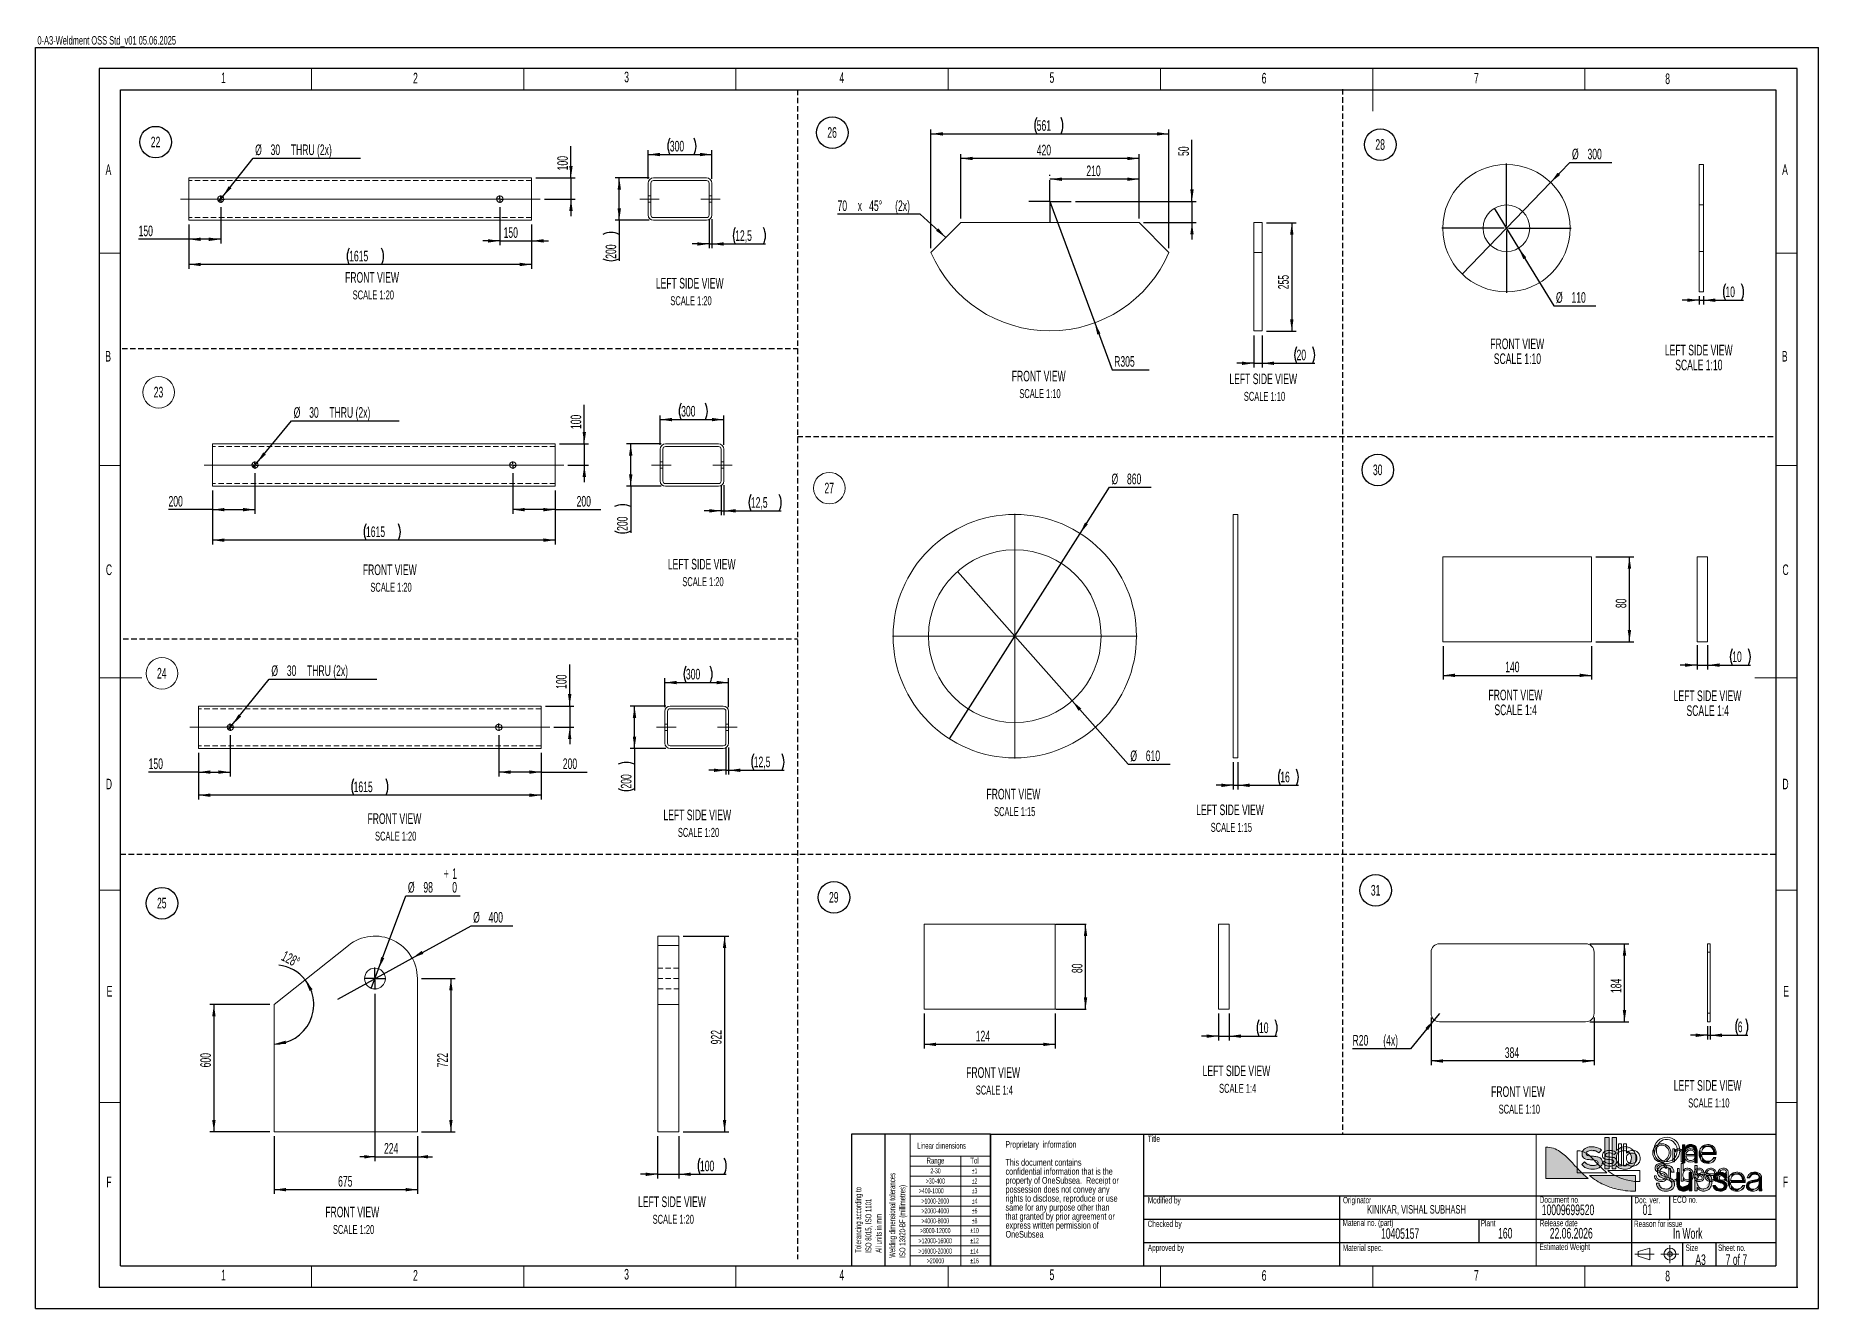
# Paper-space layout 'Sheet7' of a CAD drawing. Header units: millimetres. Extents: x 0 to 420, y 0 to 300.
import ezdxf
from ezdxf.enums import TextEntityAlignment as Align

# ---------------------------------------------------------------- set-up
doc = ezdxf.new("R2010")
doc.units = ezdxf.units.MM
doc.linetypes.add('CENTERX2', pattern=[20.32, 12.7, -2.54, 2.54, -2.54])
doc.linetypes.add('HIDDEN', pattern=[1.905, 1.27, -0.635])
for name, color, linetype in [('1ST_ANGLE', 7, 'Continuous'), ('BORDER', 7, 'Continuous'), ('DASH', 7, 'HIDDEN'), ('DIMS', 7, 'Continuous')]:
    doc.layers.add(name, color=color, linetype=linetype)
doc.layers.add('HIDDEN', color=7, linetype='Continuous', plot=False)
doc.layers.add('HIDDEN_DETAIL', color=7, linetype='Continuous', plot=False)
doc.styles.add('SLDTEXTSTYLE0', font='TXT', dxfattribs={"width": 0.605})
doc.styles.add('SLDTEXTSTYLE1', font='TXT', dxfattribs={"width": 0.7})
doc.dimstyles.new('SLDDIMSTYLE16', dxfattribs={"dimtxt": 2.5, "dimasz": 2.8, "dimexe": 0, "dimexo": 0.0625, "dimtad": 0, "dimtih": 1, "dimtoh": 1, "dimdec": 0, "dimlfac": 20, "dimrnd": 1e-09, "dimzin": 12, "dimdsep": 46, "dimtxsty": 'SLDTEXTSTYLE0', "dimblk1": 'NONE', "dimsah": 1, "dimcen": 0, "dimadec": 0, "dimazin": 3, "dimtfac": 1, "dimtdec": 0, "dimtmove": 0, "dimatfit": 3, "dimldrblk": 'NONE', "dimfxl": 1, "dimfrac": 2, "dimtolj": 1, "dimtzin": 12, "dimarcsym": 0})
doc.dimstyles.new('SLDDIMSTYLE18', dxfattribs={"dimtxt": 2.5, "dimasz": 2.8, "dimexe": 0, "dimexo": 0.0625, "dimtad": 1, "dimdec": 4, "dimlfac": 20, "dimzin": 12, "dimdsep": 46, "dimtxsty": 'SLDTEXTSTYLE0', "dimsah": 1, "dimcen": 0.09, "dimadec": 0, "dimazin": 3, "dimtfac": 1, "dimtdec": 0, "dimtofl": 0, "dimtmove": 0, "dimatfit": 3, "dimfxl": 1, "dimfrac": 2, "dimtolj": 1, "dimtzin": 12, "dimarcsym": 0})
doc.dimstyles.new('SLDDIMSTYLE19', dxfattribs={"dimtxt": 2.5, "dimasz": 2.8, "dimexe": 0, "dimexo": 0.0625, "dimtad": 1, "dimdec": 1, "dimlfac": 20, "dimrnd": 1e-09, "dimzin": 12, "dimdsep": 46, "dimtxsty": 'SLDTEXTSTYLE0', "dimsah": 1, "dimcen": 0.09, "dimadec": 0, "dimazin": 3, "dimtfac": 1, "dimtdec": 1, "dimtmove": 0, "dimatfit": 0, "dimfxl": 1, "dimfrac": 2, "dimtolj": 1, "dimtzin": 12, "dimarcsym": 0})
doc.dimstyles.new('SLDDIMSTYLE20', dxfattribs={"dimtxt": 2.5, "dimasz": 2.8, "dimexe": 0, "dimexo": 0.0625, "dimtad": 0, "dimtih": 1, "dimtoh": 1, "dimdec": 0, "dimlfac": 20, "dimrnd": 1e-09, "dimzin": 12, "dimdsep": 46, "dimtxsty": 'SLDTEXTSTYLE0', "dimblk1": 'NONE', "dimsah": 1, "dimcen": 0, "dimadec": 0, "dimazin": 3, "dimtol": 1, "dimtp": 1, "dimtfac": 1, "dimtdec": 0, "dimtmove": 0, "dimatfit": 3, "dimldrblk": 'NONE', "dimfxl": 1, "dimfrac": 2, "dimtolj": 1, "dimarcsym": 0})
doc.dimstyles.new('SLDDIMSTYLE21', dxfattribs={"dimtxt": 2.5, "dimasz": 2.8, "dimexe": 0, "dimexo": 0.0625, "dimtad": 0, "dimtih": 1, "dimtoh": 1, "dimdec": 0, "dimlfac": 20, "dimrnd": 1e-09, "dimzin": 12, "dimdsep": 46, "dimtxsty": 'SLDTEXTSTYLE0', "dimblk1": 'NONE', "dimsah": 1, "dimcen": 0, "dimadec": 0, "dimazin": 3, "dimtfac": 1, "dimtdec": 0, "dimtmove": 0, "dimatfit": 3, "dimldrblk": 'NONE', "dimfxl": 1, "dimfrac": 2, "dimtolj": 1, "dimtzin": 12, "dimarcsym": 0})
doc.dimstyles.new('SLDDIMSTYLE22', dxfattribs={"dimtxt": 2.5, "dimasz": 2.8, "dimexe": 0, "dimexo": 0.0625, "dimtad": 0, "dimtih": 1, "dimtoh": 1, "dimdec": 0, "dimlfac": 10, "dimrnd": 1e-09, "dimzin": 12, "dimdsep": 46, "dimtxsty": 'SLDTEXTSTYLE0', "dimsah": 1, "dimcen": 0, "dimadec": 0, "dimazin": 3, "dimtfac": 1, "dimtdec": 0, "dimtofl": 0, "dimtmove": 0, "dimatfit": 3, "dimfxl": 1, "dimfrac": 2, "dimtolj": 1, "dimtzin": 12, "dimarcsym": 0})
doc.dimstyles.new('SLDDIMSTYLE23', dxfattribs={"dimtxt": 2.5, "dimasz": 2.8, "dimexe": 0, "dimexo": 0.0625, "dimtad": 1, "dimdec": 0, "dimlfac": 10, "dimrnd": 1e-09, "dimzin": 12, "dimdsep": 46, "dimtxsty": 'SLDTEXTSTYLE0', "dimsah": 1, "dimcen": 0.09, "dimadec": 0, "dimazin": 3, "dimtfac": 1, "dimtdec": 0, "dimtofl": 0, "dimtmove": 0, "dimatfit": 3, "dimfxl": 1, "dimfrac": 2, "dimtolj": 1, "dimtzin": 12, "dimarcsym": 0})
doc.dimstyles.new('SLDDIMSTYLE24', dxfattribs={"dimtxt": 2.5, "dimasz": 2.8, "dimexe": 0, "dimexo": 0.0625, "dimtad": 1, "dimdec": 0, "dimlfac": 10, "dimrnd": 1e-09, "dimzin": 12, "dimdsep": 46, "dimtxsty": 'SLDTEXTSTYLE0', "dimsah": 1, "dimcen": 0.09, "dimadec": 0, "dimazin": 3, "dimtfac": 1, "dimtdec": 0, "dimtmove": 0, "dimatfit": 0, "dimfxl": 1, "dimfrac": 2, "dimtolj": 1, "dimtzin": 12, "dimarcsym": 0})
doc.dimstyles.new('SLDDIMSTYLE25', dxfattribs={"dimtxt": 2.5, "dimasz": 2.8, "dimexe": 0, "dimexo": 0.0625, "dimtad": 0, "dimtih": 1, "dimtoh": 1, "dimdec": 0, "dimlfac": 10, "dimrnd": 1e-09, "dimzin": 12, "dimdsep": 46, "dimtxsty": 'SLDTEXTSTYLE0', "dimblk1": 'NONE', "dimsah": 1, "dimcen": 0, "dimadec": 0, "dimazin": 3, "dimtfac": 1, "dimtdec": 0, "dimtmove": 0, "dimatfit": 3, "dimldrblk": 'NONE', "dimfxl": 1, "dimfrac": 2, "dimtolj": 1, "dimtzin": 12, "dimarcsym": 0})
doc.dimstyles.new('SLDDIMSTYLE26', dxfattribs={"dimtxt": 2.5, "dimasz": 2.8, "dimexe": 0, "dimexo": 0.0625, "dimtad": 0, "dimtih": 1, "dimtoh": 1, "dimdec": 0, "dimlfac": 10, "dimrnd": 1e-09, "dimzin": 12, "dimdsep": 46, "dimtxsty": 'SLDTEXTSTYLE0', "dimsah": 1, "dimcen": 0, "dimadec": 0, "dimazin": 3, "dimtfac": 1, "dimtdec": 0, "dimtofl": 0, "dimtmove": 0, "dimatfit": 3, "dimfxl": 1, "dimfrac": 2, "dimtolj": 1, "dimtzin": 12, "dimarcsym": 0})
doc.dimstyles.new('SLDDIMSTYLE27', dxfattribs={"dimtxt": 2.5, "dimasz": 2.8, "dimexe": 0, "dimexo": 0.0625, "dimtad": 1, "dimdec": 0, "dimlfac": 4, "dimrnd": 1e-09, "dimzin": 12, "dimdsep": 46, "dimtxsty": 'SLDTEXTSTYLE0', "dimsah": 1, "dimcen": 0.09, "dimadec": 0, "dimazin": 3, "dimtfac": 1, "dimtdec": 0, "dimtofl": 0, "dimtmove": 0, "dimatfit": 3, "dimfxl": 1, "dimfrac": 2, "dimtolj": 1, "dimtzin": 12, "dimarcsym": 0})
doc.dimstyles.new('SLDDIMSTYLE28', dxfattribs={"dimtxt": 2.5, "dimasz": 2.8, "dimexe": 0, "dimexo": 0.0625, "dimtad": 1, "dimdec": 0, "dimlfac": 4, "dimrnd": 1e-09, "dimzin": 12, "dimdsep": 46, "dimtxsty": 'SLDTEXTSTYLE0', "dimsah": 1, "dimcen": 0.09, "dimadec": 0, "dimazin": 3, "dimtfac": 1, "dimtdec": 0, "dimtmove": 0, "dimatfit": 0, "dimfxl": 1, "dimfrac": 2, "dimtolj": 1, "dimtzin": 12, "dimarcsym": 0})
doc.dimstyles.new('SLDDIMSTYLE29', dxfattribs={"dimtxt": 2.5, "dimasz": 2.8, "dimexe": 0, "dimexo": 0.0625, "dimtad": 0, "dimtih": 1, "dimtoh": 1, "dimdec": 0, "dimlfac": 15, "dimrnd": 1e-09, "dimzin": 12, "dimdsep": 46, "dimtxsty": 'SLDTEXTSTYLE0', "dimblk1": 'NONE', "dimsah": 1, "dimcen": 0, "dimadec": 0, "dimazin": 3, "dimtfac": 1, "dimtdec": 0, "dimtmove": 0, "dimatfit": 3, "dimldrblk": 'NONE', "dimfxl": 1, "dimfrac": 2, "dimtolj": 1, "dimtzin": 12, "dimarcsym": 0})
doc.dimstyles.new('SLDDIMSTYLE30', dxfattribs={"dimtxt": 2.5, "dimasz": 2.8, "dimexe": 0, "dimexo": 0.0625, "dimtad": 1, "dimdec": 0, "dimlfac": 15, "dimrnd": 1e-09, "dimzin": 12, "dimdsep": 46, "dimtxsty": 'SLDTEXTSTYLE0', "dimsah": 1, "dimcen": 0.09, "dimadec": 0, "dimazin": 3, "dimtfac": 1, "dimtdec": 0, "dimtmove": 0, "dimatfit": 0, "dimfxl": 1, "dimfrac": 2, "dimtolj": 1, "dimtzin": 12, "dimarcsym": 0})
doc.dimstyles.new('SLDDIMSTYLE6', dxfattribs={"dimtxt": 2.5, "dimasz": 2.8, "dimexe": 0, "dimexo": 0.0625, "dimtad": 1, "dimdec": 0, "dimlfac": 20, "dimrnd": 1e-09, "dimzin": 12, "dimdsep": 46, "dimtxsty": 'SLDTEXTSTYLE0', "dimsah": 1, "dimcen": 0.09, "dimadec": 0, "dimazin": 3, "dimtfac": 1, "dimtdec": 0, "dimtofl": 0, "dimtmove": 0, "dimatfit": 3, "dimfxl": 1, "dimfrac": 2, "dimtolj": 1, "dimtzin": 12, "dimarcsym": 0})
doc.dimstyles.new('SLDDIMSTYLE7', dxfattribs={"dimtxt": 2.5, "dimasz": 2.8, "dimexe": 0, "dimexo": 0.0625, "dimtad": 1, "dimdec": 0, "dimlfac": 20, "dimrnd": 1e-09, "dimzin": 12, "dimdsep": 46, "dimtxsty": 'SLDTEXTSTYLE0', "dimsah": 1, "dimcen": 0.09, "dimadec": 0, "dimazin": 3, "dimtfac": 1, "dimtdec": 0, "dimtmove": 0, "dimatfit": 0, "dimfxl": 1, "dimfrac": 2, "dimtolj": 1, "dimtzin": 12, "dimarcsym": 0})

psp = doc.layouts.new('Sheet7')

# ---------------------------------------------------------------- texts
at = {"layer": 'BORDER', "color": 1, "insert": (0.4182763, 299.6527012), "char_height": 2, "attachment_point": 1, "style": 'SLDTEXTSTYLE0'}
psp.add_mtext('0-A3-Weldment OSS Std_v01 05.06.2025', dxfattribs=at)
at = {"layer": 'BORDER', "char_height": 2.5, "attachment_point": 1, "style": 'SLDTEXTSTYLE0'}
for s, insert in [('1', (43.69651, 291.0722711)), ('2', (88.9128051, 291.0097985)), ('3', (138.6625393, 291.2753319)), ('4', (189.36634, 291.1182177)), ('5', (238.865095, 291.150447)), ('6', (288.8528762, 290.9837655)), ('7', (338.8779067, 291.002133)), ('8', (383.929779, 290.8579157)), ('A', (16.4686359, 269.4567637)), ('A', (411.4686359, 269.4567637)), ('B', (16.4080327, 225.4987969)), ('B', (411.4080327, 225.4987969)), ('C', (16.5468506, 175.2205752)), ('C', (411.5468506, 175.2205752)), ('D', (16.5308475, 124.7519666)), ('D', (411.5308475, 124.7519666)), ('E', (16.7288645, 75.9345648)), ('E', (411.7288645, 75.9345648)), ('F', (16.6559348, 31.0386248)), ('F', (411.6559348, 31.0386248)), ('1', (43.69651, 9.0722711)), ('2', (88.9128051, 9.0097985)), ('3', (138.6625393, 9.2753319)), ('4', (189.36634, 9.1182177)), ('5', (238.865095, 9.150447)), ('6', (288.8528762, 8.9837655)), ('7', (338.8779067, 9.002133)), ('8', (383.929779, 8.8579157))]:
    psp.add_mtext(s, dxfattribs=dict(at, insert=insert))
at = {"layer": 'DIMS', "attachment_point": 2, "style": 'SLDTEXTSTYLE0'}
for s, insert, char_height in [('FRONT VIEW', (79.255867, 244.0692746), 2.5), ('SCALE 1:20', (79.5579492, 239.7529098), 2.11666667), ('LEFT SIDE VIEW', (154.1003142, 242.7034364), 2.5), ('SCALE 1:20', (154.4015277, 238.3870716), 2.11666667), ('FRONT VIEW', (349.0642725, 228.4235424), 2.5), ('LEFT SIDE VIEW', (391.8135904, 226.9497306), 2.5), ('SCALE 1:10', (349.1015986, 224.9235423), 2.5), ('SCALE 1:10', (391.8500478, 223.4497305), 2.5), ('FRONT VIEW', (236.3145842, 220.8319397), 2.5), ('LEFT SIDE VIEW', (289.2145295, 220.1778673), 2.5), ('SCALE 1:10', (236.6166664, 216.5155749), 2.11666667), ('SCALE 1:10', (289.515743, 215.8615025), 2.11666667), ('LEFT SIDE VIEW', (156.922857, 176.530387), 2.5), ('FRONT VIEW', (83.4235281, 175.2113417), 2.5), ('SCALE 1:20', (157.2240704, 172.2140222), 2.11666667), ('SCALE 1:20', (83.7256103, 170.8949769), 2.11666667), ('FRONT VIEW', (348.6275352, 145.7133351), 2.5), ('LEFT SIDE VIEW', (393.8855484, 145.5271384), 2.5), ('SCALE 1:4', (348.6822222, 142.2133349), 2.5), ('SCALE 1:4', (393.9393666, 142.0271383), 2.5), ('FRONT VIEW', (230.3573437, 122.3742029), 2.5), ('SCALE 1:15', (230.659426, 118.0578381), 2.11666667), ('LEFT SIDE VIEW', (281.3974882, 118.6653805), 2.5), ('FRONT VIEW', (84.5263748, 116.5976152), 2.5), ('LEFT SIDE VIEW', (155.8712172, 117.4736195), 2.5), ('SCALE 1:15', (281.6987017, 114.3490157), 2.11666667), ('SCALE 1:20', (84.828457, 112.2812504), 2.11666667), ('SCALE 1:20', (156.1724307, 113.1572547), 2.11666667), ('FRONT VIEW', (225.5781953, 56.7890266), 2.5), ('LEFT SIDE VIEW', (282.9008755, 57.1927202), 2.5), ('SCALE 1:4', (225.8704781, 52.4726618), 2.11666667), ('SCALE 1:4', (283.1922895, 52.8763554), 2.11666667), ('FRONT VIEW', (349.2528008, 52.2969225), 2.5), ('LEFT SIDE VIEW', (393.9012078, 53.7452631), 2.5), ('SCALE 1:10', (349.554883, 47.9805577), 2.11666667), ('SCALE 1:10', (394.2024213, 49.4288983), 2.11666667), ('LEFT SIDE VIEW', (149.9197198, 26.3460768), 2.5), ('FRONT VIEW', (74.5975161, 23.9432382), 2.5), ('SCALE 1:20', (150.2209332, 22.029712), 2.11666667), ('SCALE 1:20', (74.8995983, 19.6268734), 2.11666667)]:
    psp.add_mtext(s, dxfattribs=dict(at, insert=insert, char_height=char_height))

# ---------------------------------------------------------------- blocks, each defined once
blk = doc.blocks.new('SW_NOTE_0_107')
at = {"color": 0, "linetype": 'Continuous', "lineweight": 0, "insert": (0, 1.8), "char_height": 1.4, "attachment_point": 1, "style": 'SLDTEXTSTYLE0'}
blk.add_mtext('Linear dimensions', dxfattribs=at)
blk = doc.blocks.new('SW_NOTE_0_108')
at = {"color": 0, "linetype": 'Continuous', "lineweight": 0, "insert": (1.35, 1.55), "char_height": 1.2, "attachment_point": 2, "style": 'SLDTEXTSTYLE0'}
blk.add_mtext('±10', dxfattribs=at)
blk = doc.blocks.new('SW_NOTE_0_109')
at = {"color": 0, "linetype": 'Continuous', "lineweight": 0, "insert": (1.35, 1.55), "char_height": 1.2, "attachment_point": 2, "style": 'SLDTEXTSTYLE0'}
blk.add_mtext('±16', dxfattribs=at)
blk = doc.blocks.new('SW_NOTE_0_110')
at = {"color": 0, "linetype": 'Continuous', "lineweight": 0, "insert": (5.23, 1.55), "char_height": 1.2, "attachment_point": 2, "style": 'SLDTEXTSTYLE0'}
blk.add_mtext('>16000-20000', dxfattribs=at)
blk = doc.blocks.new('SW_NOTE_0_111')
at = {"color": 0, "linetype": 'Continuous', "lineweight": 0, "insert": (2.72, 1.55), "char_height": 1.2, "attachment_point": 2, "style": 'SLDTEXTSTYLE0'}
blk.add_mtext('>20000', dxfattribs=at)
blk = doc.blocks.new('SW_NOTE_0_112')
at = {"color": 0, "linetype": 'Continuous', "lineweight": 0, "insert": (2.78, 1.8), "char_height": 1.4, "attachment_point": 2, "style": 'SLDTEXTSTYLE0'}
blk.add_mtext('Range', dxfattribs=at)
blk = doc.blocks.new('SW_NOTE_0_113')
at = {"color": 0, "linetype": 'Continuous', "lineweight": 0, "char_height": 1.4, "attachment_point": 1, "rotation": 90, "style": 'SLDTEXTSTYLE0'}
for s, insert in [('Welding dimensional tolerances', (-1.8, 0)), ('ISO 13920-BF (millimetres)', (0.6, 0))]:
    blk.add_mtext(s, dxfattribs=dict(at, insert=insert))
blk = doc.blocks.new('SW_NOTE_0_114')
at = {"color": 0, "linetype": 'Continuous', "lineweight": 0, "insert": (1.31, 1.8), "char_height": 1.4, "attachment_point": 2, "style": 'SLDTEXTSTYLE0'}
blk.add_mtext('Tol', dxfattribs=at)
blk = doc.blocks.new('SW_NOTE_0_115')
at = {"color": 0, "linetype": 'Continuous', "lineweight": 0, "insert": (1.61, 1.55), "char_height": 1.2, "attachment_point": 2, "style": 'SLDTEXTSTYLE0'}
blk.add_mtext('2-30', dxfattribs=at)
blk = doc.blocks.new('SW_NOTE_0_116')
at = {"color": 0, "linetype": 'Continuous', "lineweight": 0, "insert": (2.98, 1.55), "char_height": 1.2, "attachment_point": 2, "style": 'SLDTEXTSTYLE0'}
blk.add_mtext('>30-400', dxfattribs=at)
blk = doc.blocks.new('SW_NOTE_0_117')
at = {"color": 0, "linetype": 'Continuous', "lineweight": 0, "insert": (0, 1.55), "char_height": 1.2, "attachment_point": 1, "style": 'SLDTEXTSTYLE0'}
blk.add_mtext('>400-1000', dxfattribs=at)
blk = doc.blocks.new('SW_NOTE_0_118')
at = {"color": 0, "linetype": 'Continuous', "lineweight": 0, "insert": (4.33, 1.55), "char_height": 1.2, "attachment_point": 2, "style": 'SLDTEXTSTYLE0'}
blk.add_mtext('>1000-2000', dxfattribs=at)
blk = doc.blocks.new('SW_NOTE_0_119')
at = {"color": 0, "linetype": 'Continuous', "lineweight": 0, "insert": (4.33, 1.55), "char_height": 1.2, "attachment_point": 2, "style": 'SLDTEXTSTYLE0'}
blk.add_mtext('>4000-8000', dxfattribs=at)
blk = doc.blocks.new('SW_NOTE_0_120')
at = {"color": 0, "linetype": 'Continuous', "lineweight": 0, "insert": (4.78, 1.55), "char_height": 1.2, "attachment_point": 2, "style": 'SLDTEXTSTYLE0'}
blk.add_mtext('>8000-12000', dxfattribs=at)
blk = doc.blocks.new('SW_NOTE_0_121')
at = {"color": 0, "linetype": 'Continuous', "lineweight": 0, "insert": (5.23, 1.55), "char_height": 1.2, "attachment_point": 2, "style": 'SLDTEXTSTYLE0'}
blk.add_mtext('>12000-16000', dxfattribs=at)
blk = doc.blocks.new('SW_NOTE_0_122')
at = {"color": 0, "linetype": 'Continuous', "lineweight": 0, "insert": (0.9, 1.55), "char_height": 1.2, "attachment_point": 2, "style": 'SLDTEXTSTYLE0'}
blk.add_mtext('±1', dxfattribs=at)
blk = doc.blocks.new('SW_NOTE_0_123')
at = {"color": 0, "linetype": 'Continuous', "lineweight": 0, "insert": (0.9, 1.55), "char_height": 1.2, "attachment_point": 2, "style": 'SLDTEXTSTYLE0'}
blk.add_mtext('±2', dxfattribs=at)
blk = doc.blocks.new('SW_NOTE_0_124')
at = {"color": 0, "linetype": 'Continuous', "lineweight": 0, "insert": (0.9, 1.55), "char_height": 1.2, "attachment_point": 2, "style": 'SLDTEXTSTYLE0'}
blk.add_mtext('±3', dxfattribs=at)
blk = doc.blocks.new('SW_NOTE_0_125')
at = {"color": 0, "linetype": 'Continuous', "lineweight": 0, "insert": (0.9, 1.55), "char_height": 1.2, "attachment_point": 2, "style": 'SLDTEXTSTYLE0'}
blk.add_mtext('±4', dxfattribs=at)
blk = doc.blocks.new('SW_NOTE_0_126')
at = {"color": 0, "linetype": 'Continuous', "lineweight": 0, "insert": (0.9, 1.55), "char_height": 1.2, "attachment_point": 2, "style": 'SLDTEXTSTYLE0'}
blk.add_mtext('±6', dxfattribs=at)
blk = doc.blocks.new('SW_NOTE_0_127')
at = {"color": 0, "linetype": 'Continuous', "lineweight": 0, "insert": (0.9, 1.55), "char_height": 1.2, "attachment_point": 2, "style": 'SLDTEXTSTYLE0'}
blk.add_mtext('±8', dxfattribs=at)
blk = doc.blocks.new('SW_NOTE_0_128')
at = {"color": 0, "linetype": 'Continuous', "lineweight": 0, "insert": (1.35, 1.55), "char_height": 1.2, "attachment_point": 2, "style": 'SLDTEXTSTYLE0'}
blk.add_mtext('±12', dxfattribs=at)
blk = doc.blocks.new('SW_NOTE_0_129')
at = {"color": 0, "linetype": 'Continuous', "lineweight": 0, "insert": (1.35, 1.55), "char_height": 1.2, "attachment_point": 2, "style": 'SLDTEXTSTYLE0'}
blk.add_mtext('±14', dxfattribs=at)
blk = doc.blocks.new('SW_NOTE_0_130')
at = {"color": 0, "linetype": 'Continuous', "lineweight": 0, "insert": (4.33, 1.55), "char_height": 1.2, "attachment_point": 2, "style": 'SLDTEXTSTYLE0'}
blk.add_mtext('>2000-4000', dxfattribs=at)
blk = doc.blocks.new('SW_NOTE_0_131')
at = {"color": 0, "linetype": 'Continuous', "lineweight": 0, "char_height": 1.4, "attachment_point": 1, "rotation": 90, "style": 'SLDTEXTSTYLE0'}
for s, insert in [('Tolerancing according to', (-1.8, 0)), ('ISO 8015, ISO 1101', (0.6, 0)), ('All units in mm', (3, 0))]:
    blk.add_mtext(s, dxfattribs=dict(at, insert=insert))
blk = doc.blocks.new('Tabell_13920-BF_Fet ram_v01_1')
at = {"color": 7, "linetype": 'Continuous', "lineweight": 25}
for p, q in [((113.61, 170.79), (80.84, 170.79)), ((80.84, 170.79), (80.84, 139.78)), ((88.67, 170.79), (88.67, 139.78)), ((113.61, 170.79), (113.61, 139.78)), ((80.84, 139.78), (113.61, 139.78))]:
    blk.add_line(p, q, dxfattribs=at)
at = {"color": 7, "linetype": 'Continuous', "lineweight": 18}
for p, q in [((94.61, 170.79), (94.61, 139.78)), ((94.61, 165.63), (113.61, 165.63)), ((106.61, 165.63), (106.61, 139.78)), ((94.61, 163.28), (113.61, 163.28)), ((94.61, 160.93), (113.61, 160.93)), ((94.61, 158.58), (113.61, 158.58)), ((94.61, 156.23), (113.61, 156.23)), ((94.61, 153.88), (113.61, 153.88)), ((94.61, 151.53), (113.61, 151.53)), ((113.61, 149.18), (94.61, 149.18)), ((94.61, 146.83), (113.61, 146.83)), ((113.61, 144.48), (94.61, 144.48)), ((94.61, 142.13), (113.61, 142.13))]:
    blk.add_line(p, q, dxfattribs=at)
at = {"color": 7, "linetype": 'Continuous', "lineweight": 0}
for name, p in [('SW_NOTE_0_107', (96.3, 167)), ('SW_NOTE_0_112', (97.83, 163.49)), ('SW_NOTE_0_114', (108.5, 163.49)), ('SW_NOTE_0_116', (97.61, 158.82)), ('SW_NOTE_0_115', (99.01, 161.22)), ('SW_NOTE_0_122', (108.92, 161.22)), ('SW_NOTE_0_123', (108.92, 158.82)), ('SW_NOTE_0_113', (91.52, 141.69)), ('SW_NOTE_0_117', (96.7, 156.53)), ('SW_NOTE_0_118', (96.24, 154.11)), ('SW_NOTE_0_124', (108.92, 156.53)), ('SW_NOTE_0_125', (108.92, 154.11)), ('SW_NOTE_0_131', (83.52, 142.86)), ('SW_NOTE_0_130', (96.24, 151.8)), ('SW_NOTE_0_126', (108.92, 151.8)), ('SW_NOTE_0_120', (95.78, 147.14)), ('SW_NOTE_0_119', (96.24, 149.44)), ('SW_NOTE_0_108', (108.46, 147.14)), ('SW_NOTE_0_127', (108.92, 149.44)), ('SW_NOTE_0_121', (95.32, 144.75)), ('SW_NOTE_0_110', (95.32, 142.32)), ('SW_NOTE_0_128', (108.46, 144.75)), ('SW_NOTE_0_129', (108.46, 142.32)), ('SW_NOTE_0_111', (97.89, 140.03)), ('SW_NOTE_0_109', (108.46, 140.03))]:
    blk.add_blockref(name, p, dxfattribs=at)
blk = doc.blocks.new('SW_NOTE_0_88')
at = {"color": 0, "char_height": 3.175, "attachment_point": 1}
for s, insert, style in [('Proprietary  information', (0, 4.09), 'SLDTEXTSTYLE0'), ('This document contains', (0, -4.37), 'SLDTEXTSTYLE1'), ('confidential information that is the', (0, -8.61), 'SLDTEXTSTYLE1'), ('property of OneSubsea.  Receipt or', (0, -12.84), 'SLDTEXTSTYLE1'), ('possession does not convey any', (0, -17.07), 'SLDTEXTSTYLE1'), ('rights to disclose, reproduce or use', (0, -21.31), 'SLDTEXTSTYLE1'), ('that granted by prior agreement or', (0, -29.77), 'SLDTEXTSTYLE1'), ('same for any purpose other than', (0, -25.54), 'SLDTEXTSTYLE1'), ('express written permission of', (0, -34.01), 'SLDTEXTSTYLE1'), ('OneSubsea', (0, -38.24), 'SLDTEXTSTYLE1')]:
    blk.add_mtext(s, dxfattribs=dict(at, insert=insert, style=style))
blk = doc.blocks.new('SW_NOTE_0_89')
at = {"color": 0, "linetype": 'Continuous', "lineweight": 0, "insert": (0, 3.87), "char_height": 3, "attachment_point": 1, "style": 'SLDTEXTSTYLE0'}
blk.add_mtext('Title', dxfattribs=at)
blk = doc.blocks.new('SW_NOTE_0_90')
at = {"color": 0, "linetype": 'Continuous', "lineweight": 0, "insert": (0, 3.87), "char_height": 3, "attachment_point": 1, "style": 'SLDTEXTSTYLE0'}
blk.add_mtext('Title', dxfattribs=at)
blk = doc.blocks.new('SW_NOTE_0_91')
at = {"color": 0, "linetype": 'Continuous', "lineweight": 0, "insert": (0, 3.87), "char_height": 3, "attachment_point": 1, "style": 'SLDTEXTSTYLE0'}
blk.add_mtext('Modified by', dxfattribs=at)
blk = doc.blocks.new('SW_NOTE_0_92')
at = {"color": 0, "linetype": 'Continuous', "lineweight": 0, "insert": (0, 3.87), "char_height": 3, "attachment_point": 1, "style": 'SLDTEXTSTYLE0'}
blk.add_mtext('Checked by', dxfattribs=at)
blk = doc.blocks.new('SW_NOTE_0_93')
at = {"color": 0, "linetype": 'Continuous', "lineweight": 0, "insert": (0, 3.87), "char_height": 3, "attachment_point": 1, "style": 'SLDTEXTSTYLE0'}
blk.add_mtext('Originator', dxfattribs=at)
blk = doc.blocks.new('SW_NOTE_0_94')
at = {"color": 0, "linetype": 'Continuous', "lineweight": 0, "insert": (0, 3.87), "char_height": 3, "attachment_point": 1, "style": 'SLDTEXTSTYLE0'}
blk.add_mtext('Material no. (part)', dxfattribs=at)
blk = doc.blocks.new('SW_NOTE_0_95')
at = {"color": 0, "linetype": 'Continuous', "lineweight": 0, "insert": (0, 3.87), "char_height": 3, "attachment_point": 1, "style": 'SLDTEXTSTYLE0'}
blk.add_mtext('Document no.', dxfattribs=at)
blk = doc.blocks.new('SW_NOTE_0_96')
at = {"color": 0, "linetype": 'Continuous', "lineweight": 0, "insert": (0, 3.87), "char_height": 3, "attachment_point": 1, "style": 'SLDTEXTSTYLE0'}
blk.add_mtext('Doc. ver.', dxfattribs=at)
blk = doc.blocks.new('SW_NOTE_0_97')
at = {"color": 0, "linetype": 'Continuous', "lineweight": 0, "insert": (0, 3.87), "char_height": 3, "attachment_point": 1, "style": 'SLDTEXTSTYLE0'}
blk.add_mtext('Reason for issue', dxfattribs=at)
blk = doc.blocks.new('SW_NOTE_0_98')
at = {"color": 0, "linetype": 'Continuous', "lineweight": 0, "insert": (0, 3.87), "char_height": 3, "attachment_point": 1, "style": 'SLDTEXTSTYLE0'}
blk.add_mtext('ECO no.', dxfattribs=at)
blk = doc.blocks.new('SW_NOTE_0_99')
at = {"color": 0, "linetype": 'Continuous', "lineweight": 0, "insert": (0, 3.87), "char_height": 3, "attachment_point": 1, "style": 'SLDTEXTSTYLE0'}
blk.add_mtext('Size', dxfattribs=at)
blk = doc.blocks.new('SW_NOTE_0_100')
at = {"color": 0, "linetype": 'Continuous', "lineweight": 0, "insert": (0, 3.87), "char_height": 3, "attachment_point": 1, "style": 'SLDTEXTSTYLE0'}
blk.add_mtext('Plant', dxfattribs=at)
blk = doc.blocks.new('SW_NOTE_0_101')
at = {"color": 0, "linetype": 'Continuous', "lineweight": 0, "insert": (0, 3.87), "char_height": 3, "attachment_point": 1, "style": 'SLDTEXTSTYLE0'}
blk.add_mtext('Estimated Weight', dxfattribs=at)
blk = doc.blocks.new('SW_NOTE_0_102')
at = {"color": 0, "linetype": 'Continuous', "lineweight": 0, "insert": (4.14, 6.45), "char_height": 5, "attachment_point": 2, "style": 'SLDTEXTSTYLE0'}
blk.add_mtext('A3', dxfattribs=at)
blk = doc.blocks.new('SW_NOTE_0_103')
at = {"color": 0, "linetype": 'Continuous', "lineweight": 0, "insert": (0, 3.87), "char_height": 3, "attachment_point": 1, "style": 'SLDTEXTSTYLE0'}
blk.add_mtext('Sheet no.', dxfattribs=at)
blk = doc.blocks.new('SW_NOTE_0_104')
at = {"color": 0, "linetype": 'Continuous', "lineweight": 0, "insert": (0, 3.87), "char_height": 3, "attachment_point": 1, "style": 'SLDTEXTSTYLE0'}
blk.add_mtext('Release date', dxfattribs=at)
blk = doc.blocks.new('SW_NOTE_0_105')
at = {"color": 0, "linetype": 'Continuous', "lineweight": 0, "insert": (0, 3.87), "char_height": 3, "attachment_point": 1, "style": 'SLDTEXTSTYLE0'}
blk.add_mtext('Material spec.', dxfattribs=at)
blk = doc.blocks.new('SW_NOTE_0_106')
at = {"color": 0, "linetype": 'Continuous', "lineweight": 0, "insert": (0, 3.87), "char_height": 3, "attachment_point": 1, "style": 'SLDTEXTSTYLE0'}
blk.add_mtext('Approved by', dxfattribs=at)
blk = doc.blocks.new('Title Block OSS Basic with PropInfo A3_v03_1')
at = {"linetype": 'Continuous'}
blk.add_hatch(color=182, dxfattribs=at).paths.add_polyline_path([(445.17, 238.82), (447.21, 238.82), (447.21, 253.6), (445.17, 253.6)], flags=0)
h = blk.add_hatch(color=182, dxfattribs=at)
edge = h.paths.add_edge_path(flags=0)
edge.add_arc((454.71, 244), 5.23, 58.01089, 139.63838, ccw=False)
edge.add_arc((455.02, 244.49), 4.64, 18.79272, 58.01089, ccw=False)
edge.add_arc((453.13, 243.54), 6.75, 7.67255, 21.23833, ccw=False)
edge.add_arc((453.54, 243.95), 6.3, -24.40255, 4.55114, ccw=False)
edge.add_arc((455.88, 242.85), 3.71, 314.40387, 336.10789, ccw=False)
edge.add_arc((450.84, 248.92), 11.59, 303.64214, 311.18931, ccw=False)
edge.add_arc((454.88, 243.06), 4.48, 267.02182, 302.24729, ccw=False)
edge.add_arc((454.29, 243.7), 5.13, 239.7703, 273.94895, ccw=False)
edge.add_arc((453.55, 242.25), 3.5, 211.61627, 238.1906, ccw=False)
edge.add_line((450.57, 240.41), (450.3, 238.82))
edge.add_line((450.3, 238.82), (448.64, 238.82))
edge.add_line((448.64, 238.82), (448.64, 253.6))
edge.add_line((448.64, 253.6), (450.73, 253.6))
edge.add_line((450.73, 253.6), (450.73, 247.38))
edge = h.paths.add_edge_path(flags=0)
edge.add_arc((453.43, 244.42), 2.77, 138.7981, 168.8211)
edge.add_arc((457.26, 243.79), 6.65, 169.83548, 184.56324)
edge.add_arc((453.45, 243.45), 2.83, 183.9756, 222.127)
edge.add_arc((453.96, 243.91), 3.5, 222.127, 250.82405)
edge.add_arc((454.02, 244.12), 3.72, 250.94425, 270.28196)
edge.add_arc((453.91, 245.3), 4.91, 271.49328, 295.66588)
edge.add_arc((454.88, 243.29), 2.68, 295.66588, 337.48534)
edge.add_arc((450.8, 244.45), 6.91, 341.53541, 349.65201)
edge.add_arc((453.99, 243.97), 3.68, 348.13521, 400.42585)
edge.add_arc((454.45, 244.1), 3.25, 43.94995, 89.05957)
edge.add_arc((454.39, 240.05), 7.3, 89.05957, 100.29704)
edge.add_arc((453.58, 244.43), 2.85, 100.07498, 116.13514)
edge.add_arc((453.87, 243.93), 3.42, 116.81103, 137.41592)
h = blk.add_hatch(color=182, dxfattribs=at)
edge = h.paths.add_edge_path(flags=0)
edge.add_arc((487.3, 292.68), 76.91, 220.55784, 229.5365, ccw=False)
edge.add_arc((405.52, 221.03), 31.83, 42.82878, 54.18576)
edge.add_arc((417.57, 237.88), 11.12, 53.68211, 90.78787)
edge.add_line((417.41, 249), (417.41, 234.16))
edge.add_line((417.41, 234.16), (437.39, 234.16))
h = blk.add_hatch(color=182, dxfattribs=at)
edge = h.paths.add_edge_path(flags=0)
edge.add_arc((438.93, 238.9), 10.3, 80.42596, 92.09503)
edge.add_arc((438.75, 243.77), 5.44, 92.09503, 121.94602)
edge.add_arc((437.5, 245.76), 3.08, 121.94602, 155.51677)
edge.add_arc((437.57, 245.73), 3.16, 155.51677, 184.75161)
edge.add_arc((436.81, 245.67), 2.39, 184.75161, 210.73773)
edge.add_arc((436.58, 245.53), 2.12, 210.73773, 243.84349)
edge.add_arc((437.57, 247.25), 4.1, 242.02091, 260.03389)
edge.add_arc((440.04, 265.53), 22.54, 261.87709, 267.00638)
edge.add_arc((437.95, 226.37), 16.67, 82.39362, 86.83897, ccw=False)
edge.add_arc((439.25, 236.43), 6.52, 71.02024, 82.0336, ccw=False)
edge.add_arc((441.01, 241.67), 0.995, 21.25383, 69.20271, ccw=False)
edge.add_arc((440.87, 241.65), 1.14, -22.92516, 19.37709, ccw=False)
edge.add_arc((440.79, 241.81), 1.27, 299.68353, 331.86491, ccw=False)
edge.add_arc((439.89, 243.44), 3.14, 277.51384, 299.20046, ccw=False)
edge.add_arc((439.53, 245.17), 4.9, 248.75792, 279.08161, ccw=False)
edge.add_arc((438.87, 244.54), 4.09, 217.93322, 254.19645, ccw=False)
edge.add_line((435.64, 242.02), (434.38, 240.76))
edge.add_arc((438.7, 244.11), 5.47, 217.85091, 258.48139)
edge.add_arc((439.41, 246.6), 8.05, 257.07516, 282.92484)
edge.add_arc((439.63, 244.32), 5.79, 285.87725, 303.65034)
edge.add_arc((432.06, 250.44), 15.35, 314.58214, 318.16312)
edge.add_arc((441.81, 241.58), 2.18, 320.46119, 357.17342)
edge.add_arc((440.7, 241.89), 3.32, 352.80746, 371.54203)
edge.add_arc((441.78, 242.1), 2.22, 11.87186, 56.09076)
edge.add_arc((440.88, 240.48), 4.06, 58.31654, 82.00922)
edge.add_arc((438.21, 223.68), 21.07, 81.16983, 87.24138)
edge.add_arc((440.11, 260.37), 15.67, 260.81574, 266.77083, ccw=False)
edge.add_arc((437.91, 246.86), 1.98, 226.33309, 261.27849, ccw=False)
edge.add_arc((437.45, 246.03), 1.08, 131.48383, 213.11854, ccw=False)
edge.add_arc((437.37, 246.12), 0.962, 106.38182, 131.458, ccw=False)
edge.add_arc((439.38, 242.05), 5.48, 107.21162, 114.53896, ccw=False)
edge.add_arc((439.13, 242.79), 4.71, 75.26889, 106.99445, ccw=False)
edge.add_arc((439.44, 243.18), 4.26, 48.29678, 77.97013, ccw=False)
edge.add_line((442.27, 246.36), (443.6, 247.61))
edge.add_arc((439.73, 243.47), 5.66, 46.96661, 80.75029)
h = blk.add_hatch(color=8, dxfattribs=at)
edge = h.paths.add_edge_path(flags=0)
edge.add_line((481.74, 241.54), (482.89, 241.54))
edge.add_line((482.89, 241.54), (482.89, 246.16))
edge.add_arc((487.34, 246.16), 4.45, 156.34871, 180, ccw=False)
edge.add_arc((485.29, 247.07), 2.21, 94.06262, 156.34871, ccw=False)
edge.add_arc((485.4, 245.49), 3.79, 80.07862, 94.06262, ccw=False)
edge.add_arc((485.77, 247.61), 1.63, 47.83956, 80.07862, ccw=False)
edge.add_arc((485.57, 247.4), 1.92, 0, 47.83956, ccw=False)
edge.add_line((487.5, 247.4), (487.5, 241.54))
edge.add_line((487.5, 241.54), (488.66, 241.54))
edge.add_line((488.66, 241.54), (488.66, 247.23))
edge.add_arc((484.99, 247.16), 3.66, 1.19192, 14.1268)
edge.add_arc((484.32, 246.99), 4.36, 14.1268, 27.34849)
edge.add_arc((486.5, 248.11), 1.9, 27.34849, 58.50656)
edge.add_arc((485.4, 246.32), 4.01, 58.50656, 72.22722)
edge.add_arc((485.57, 246.83), 3.47, 72.22722, 90)
edge.add_arc((485.57, 246.33), 3.97, 90, 99.79016)
edge.add_arc((485.28, 248.02), 2.26, 99.79016, 126.77139)
edge.add_arc((485.96, 247.1), 3.4, 126.77139, 149.6095)
edge.add_arc((484.26, 248.1), 1.43, 149.6095, 166.62421)
edge.add_arc((469.1, 248.46), 13.76, 359.86095, 360.13905)
edge.add_line((482.87, 248.5), (482.87, 250.14))
edge.add_line((482.87, 250.14), (481.74, 250.14))
edge.add_line((481.74, 250.14), (481.74, 241.54))
h = blk.add_hatch(color=8, dxfattribs=at)
edge = h.paths.add_edge_path(flags=0)
edge.add_arc((493.36, 244.9), 3.52, 213.34893, 228.39273, ccw=False)
edge.add_arc((494.71, 245.79), 5.14, 152.52917, 213.34893, ccw=False)
edge.add_arc((493.45, 246.45), 3.72, 127.21447, 152.52917, ccw=False)
edge.add_arc((495.16, 244.2), 6.54, 125.30008, 127.21447, ccw=False)
edge.add_arc((493.68, 246.28), 3.99, 81.82477, 125.30008, ccw=False)
edge.add_arc((493.54, 245.27), 5.01, 68.92123, 81.82477, ccw=False)
edge.add_arc((494.28, 247.19), 2.95, 35.41685, 68.92123, ccw=False)
edge.add_arc((492.48, 245.91), 5.16, 14.46797, 35.41685, ccw=False)
edge.add_arc((492.08, 245.81), 5.58, -3.28569, 14.46797, ccw=False)
edge.add_line((497.64, 245.49), (490.75, 245.49))
edge.add_arc((493.87, 245.39), 3.12, 178.12077, 225.8635)
edge.add_arc((494.1, 245.62), 3.44, 225.8635, 242.89952)
edge.add_arc((493.54, 244.53), 2.21, 242.89952, 270)
edge.add_arc((493.54, 246.86), 4.55, 270, 288.80598)
edge.add_arc((494.33, 244.53), 2.09, 288.80598, 318.57416)
edge.add_arc((494.09, 244.74), 2.4, 318.57416, 343.75004)
edge.add_line((496.4, 244.07), (497.53, 244.07))
edge.add_arc((494.2, 244.8), 3.41, 287.11203, 347.53322, ccw=False)
edge.add_arc((493.88, 245.85), 4.51, 270, 287.11203, ccw=False)
edge.add_arc((493.88, 247.14), 5.8, 254.92516, 270, ccw=False)
edge.add_arc((493.23, 244.76), 3.33, 228.39273, 254.92516, ccw=False)
edge = h.paths.add_edge_path(flags=0)
edge.add_arc((494.01, 246.21), 3.29, 130.62473, 176.66678)
edge.add_line((490.73, 246.41), (496.46, 246.41))
edge.add_arc((492.42, 246.13), 4.05, 3.8919, 9.59577)
edge.add_arc((489.85, 245.7), 6.65, 9.59577, 18.362)
edge.add_arc((494.16, 247.13), 2.11, 18.362, 74.69005)
edge.add_arc((493.54, 244.84), 4.48, 74.69005, 90)
edge.add_arc((493.54, 246.77), 2.56, 90, 130.62473)
h = blk.add_hatch(color=182, dxfattribs=at)
edge = h.paths.add_edge_path(flags=0)
edge.add_arc((459.42, 266.61), 38.39, 256.26951, 263.15914)
edge.add_arc((459.47, 265.43), 37.23, 262.86754, 270.21344)
edge.add_line((459.6, 228.2), (459.6, 235.64))
edge.add_line((459.6, 235.64), (437.97, 235.64))
edge.add_arc((457.17, 258.19), 29.62, 229.58133, 245.10673)
edge.add_arc((458.13, 259.94), 31.61, 244.87782, 255.66853)
h = blk.add_hatch(color=8, dxfattribs=at)
edge = h.paths.add_edge_path(flags=0)
edge.add_arc((472.93, 237.44), 2.97, 142.36126, 172.67987)
edge.add_arc((474.94, 237.18), 4.99, 172.67987, 187.32013)
edge.add_arc((471.43, 236.79), 1.47, 189.42195, 216.24536)
edge.add_arc((472.25, 237.06), 2.3, 209.66458, 224.70484)
edge.add_arc((473.47, 238.54), 4.22, 227.31271, 245.69692)
edge.add_arc((477.73, 247.97), 14.56, 245.69692, 254.48182)
edge.add_arc((468.54, 214.59), 20.06, 70.44351, 74.69677, ccw=False)
edge.add_arc((474.28, 230.86), 2.8, 39.61895, 69.75862, ccw=False)
edge.add_arc((475.46, 231.83), 1.28, -0.25004, 39.8478, ccw=False)
edge.add_arc((483.31, 232.17), 6.58, 183.03141, 186.49588)
edge.add_arc((475.32, 231.26), 1.46, -39.91187, 6.67036, ccw=False)
edge.add_arc((474, 232.19), 3.08, 302.46584, 322.55505, ccw=False)
edge.add_arc((474.17, 232.27), 3.06, 269.79844, 298.87243, ccw=False)
edge.add_arc((474.57, 237.63), 8.42, 257.23887, 267.2308, ccw=False)
edge.add_arc((473.33, 231.91), 2.58, 218.1633, 256.02622, ccw=False)
edge.add_arc((473.08, 231.92), 2.39, 176.84235, 222.03671, ccw=False)
edge.add_line((470.7, 232.05), (469.46, 232.05))
edge.add_arc((472.89, 231.97), 3.44, 178.66974, 201.18275)
edge.add_arc((497.44, 243.84), 30.69, 205.27287, 206.26579)
edge.add_arc((473.22, 232), 3.73, 207.96338, 269.08294)
edge.add_arc((474.53, 256.48), 28.24, 267.20915, 270.3269)
edge.add_arc((474.36, 232.36), 4.14, 274.66982, 312.82917)
edge.add_arc((475.24, 231.29), 2.75, 314.41519, 342.18195)
edge.add_arc((474.81, 231.4), 3.2, 342.71699, 371.39822)
edge.add_arc((462.73, 229.73), 15.38, 8.60244, 10.21068)
edge.add_arc((475.85, 231.94), 2.09, 14.41188, 42.78248)
edge.add_arc((475.35, 231.95), 2.48, 34.79347, 70.96504)
edge.add_arc((474.46, 231.18), 3.54, 61.27952, 70.32181)
edge.add_line((475.65, 234.51), (473.16, 235.29))
edge.add_arc((477.09, 245.97), 11.38, 245.16489, 249.7568, ccw=False)
edge.add_arc((472.87, 237.26), 1.71, 186.202, 251.1262, ccw=False)
edge.add_arc((474.21, 237.57), 3.08, 185.8192, 189.2346, ccw=False)
edge.add_arc((473.09, 237.45), 1.96, 151.24174, 185.8192, ccw=False)
edge.add_arc((472.95, 237.53), 1.8, 118.75826, 151.24174, ccw=False)
edge.add_arc((473.71, 236.14), 3.38, 96.29288, 118.75826, ccw=False)
edge.add_arc((473.74, 235.86), 3.66, 70.02157, 96.29288, ccw=False)
edge.add_arc((474.18, 237.08), 2.37, 1.20976, 70.02157, ccw=False)
edge.add_line((476.55, 237.13), (477.78, 237.13))
edge.add_arc((473.49, 236.85), 4.3, 3.68262, 25.06776)
edge.add_arc((475.05, 237.59), 2.57, 25.06776, 50.97012)
edge.add_arc((473.82, 236.06), 4.54, 50.97012, 69.54011)
edge.add_arc((474.13, 236.9), 3.64, 69.54011, 84.76448)
edge.add_arc((473.86, 233.98), 6.57, 84.76448, 101.2611)
edge.add_arc((473.3, 236.83), 3.67, 101.2611, 125.92854)
edge.add_arc((472.75, 237.58), 2.74, 125.92854, 142.36126)
h = blk.add_hatch(color=8, dxfattribs=at)
edge = h.paths.add_edge_path(flags=0)
edge.add_line((479.15, 237.06), (479.15, 231.32))
edge.add_arc((482.94, 231.32), 3.79, 180, 205.91877)
edge.add_arc((481.46, 230.6), 2.14, 205.91877, 240.55644)
edge.add_arc((482.27, 232.03), 3.78, 240.55644, 254.20383)
edge.add_arc((482.19, 231.44), 3.19, 252.50931, 289.5531)
edge.add_arc((482.64, 230.55), 2.21, 286.34838, 328.25108)
edge.add_arc((476.87, 234.45), 9.18, 326.50994, 331.56022)
edge.add_line((484.94, 230.08), (484.94, 228.43))
edge.add_line((484.94, 228.43), (486.11, 228.43))
edge.add_line((486.11, 228.43), (486.11, 237.05))
edge.add_line((486.11, 237.05), (484.94, 237.05))
edge.add_line((484.94, 237.05), (484.94, 232.41))
edge.add_arc((479.9, 232.61), 5.04, 346.09771, 357.73184, ccw=False)
edge.add_arc((482.22, 231.82), 2.6, 286.20821, 350.64405, ccw=False)
edge.add_arc((482.36, 231.51), 2.27, 224.18438, 285.08195, ccw=False)
edge.add_arc((482.85, 231.32), 2.53, 180, 213.38547, ccw=False)
edge.add_line((480.32, 231.32), (480.32, 237.06))
edge.add_line((480.32, 237.06), (479.15, 237.06))
h = blk.add_hatch(color=8, dxfattribs=at)
edge = h.paths.add_edge_path(flags=0)
edge.add_line((487.5, 228.43), (488.66, 228.43))
edge.add_line((488.66, 228.43), (488.66, 230.18))
edge.add_arc((491.91, 231.76), 3.62, 205.90981, 236.49824)
edge.add_arc((491.5, 231.07), 2.82, 235.75785, 271.06747)
edge.add_arc((491.57, 233.16), 4.91, 269.84368, 294.16588)
edge.add_arc((492.2, 231.49), 3.13, 296.09548, 322.03293)
edge.add_arc((490.69, 232.41), 4.89, 324.49316, 353.10111)
edge.add_arc((490.49, 232.87), 5.16, 348.2252, 396.34236)
edge.add_arc((491.66, 233.08), 4.13, 43.70695, 76.52)
edge.add_arc((491.74, 233.83), 3.39, 74.93181, 99.52776)
edge.add_arc((491.81, 233.69), 3.53, 100.19205, 153.07511)
edge.add_line((488.66, 235.29), (488.66, 240.32))
edge.add_line((488.66, 240.32), (487.5, 240.32))
edge.add_line((487.5, 240.32), (487.5, 228.43))
edge = h.paths.add_edge_path(flags=0)
edge.add_arc((492.64, 232.75), 4.09, 164.38713, 200.66903, ccw=False)
edge.add_arc((493.45, 232.48), 4.94, 148.75296, 163.88287, ccw=False)
edge.add_arc((491.03, 234.01), 2.08, 112.35777, 150.15348, ccw=False)
edge.add_arc((491.67, 232.13), 4.07, 88.55181, 110.61557, ccw=False)
edge.add_arc((491.65, 233.56), 2.64, 32.96041, 87.33319, ccw=False)
edge.add_arc((490.73, 233), 3.72, -0.21064, 32.45107, ccw=False)
edge.add_arc((488.58, 232.76), 5.87, -14.33394, 2.14326, ccw=False)
edge.add_arc((491.67, 231.95), 2.68, 273.75053, 346.18728, ccw=False)
edge.add_arc((491.49, 233.66), 4.4, 263.89575, 274.63696, ccw=False)
edge.add_arc((491.16, 231.41), 2.13, 214.8548, 266.19343, ccw=False)
edge.add_arc((493.27, 232.98), 4.76, 200.56446, 215.87655, ccw=False)
h = blk.add_hatch(color=8, dxfattribs=at)
edge = h.paths.add_edge_path(flags=0)
edge.add_arc((499.45, 231.74), 5.45, 81.05807, 102.39156)
edge.add_arc((499.21, 234.05), 3.15, 107.20966, 127.58509)
edge.add_arc((498.84, 234.49), 2.58, 126.9485, 152.18203)
edge.add_arc((498.42, 234.82), 2.06, 154.88732, 222.86305)
edge.add_arc((498.91, 235.21), 2.68, 221.90003, 247.51461)
edge.add_arc((500.05, 237.3), 5.05, 244.65176, 259.63737)
edge.add_arc((497.37, 223.45), 9.06, 69.17396, 78.7166, ccw=False)
edge.add_arc((499.2, 228.53), 3.65, 60.99428, 67.65209, ccw=False)
edge.add_arc((500.52, 230.78), 1.05, 2.49933, 64.68585, ccw=False)
edge.add_arc((500.2, 230.73), 1.38, -35.84511, 3.95432, ccw=False)
edge.add_arc((500.11, 230.87), 1.53, 281.46116, 322.0578, ccw=False)
edge.add_arc((499.48, 233.95), 4.67, 263.62845, 281.46116, ccw=False)
edge.add_arc((499.19, 231.3), 2.01, 229.83614, 263.62845, ccw=False)
edge.add_arc((499.23, 231.22), 1.98, 186.73597, 227.25101, ccw=False)
edge.add_line((497.27, 230.99), (496.1, 230.99))
edge.add_arc((499.24, 231.32), 3.15, 186.08137, 194.96355)
edge.add_arc((499, 231.23), 2.9, 194.4681, 263.63794)
edge.add_arc((499.51, 232.81), 4.54, 259.50963, 295.46352)
edge.add_arc((500.26, 230.99), 2.58, 297.72057, 325.37338)
edge.add_arc((500.47, 230.8), 2.3, 326.20073, 365.56212)
edge.add_arc((500.98, 230.88), 1.78, 4.65571, 56.35299)
edge.add_arc((499.23, 228.26), 4.93, 56.35299, 68.54273)
edge.add_arc((496.93, 221.73), 11.85, 69.73506, 76.8751)
edge.add_arc((504.09, 252.51), 19.75, 253.98839, 256.9212, ccw=False)
edge.add_arc((499.06, 235.03), 1.56, 212.70093, 254.69198, ccw=False)
edge.add_arc((498.72, 234.83), 1.17, 158.79314, 213.54323, ccw=False)
edge.add_arc((498.76, 234.84), 1.2, 129.60733, 159.90494, ccw=False)
edge.add_arc((499.21, 234.26), 1.94, 95.70528, 128.97601, ccw=False)
edge.add_arc((499.36, 233.16), 3.05, 70.18465, 96.29414, ccw=False)
edge.add_arc((499.77, 234.45), 1.69, 0.66688, 68.53823, ccw=False)
edge.add_line((501.47, 234.47), (502.61, 234.47))
edge.add_arc((499.73, 234.33), 2.88, 2.81771, 46.0602)
edge.add_arc((499.8, 234.33), 2.83, 47.00469, 79.83005)
h = blk.add_hatch(color=8, dxfattribs=at)
edge = h.paths.add_edge_path(flags=0)
edge.add_arc((508.8, 231.11), 6.54, 125.30008, 127.21447, ccw=False)
edge.add_arc((507.32, 233.19), 3.99, 81.82477, 125.30008, ccw=False)
edge.add_arc((507.18, 232.18), 5.01, 68.92123, 81.82477, ccw=False)
edge.add_arc((507.92, 234.1), 2.95, 35.41685, 68.92123, ccw=False)
edge.add_arc((506.12, 232.82), 5.16, 14.46797, 35.41685, ccw=False)
edge.add_arc((505.72, 232.72), 5.58, -3.28569, 14.46797, ccw=False)
edge.add_line((511.28, 232.4), (504.39, 232.4))
edge.add_arc((507.51, 232.3), 3.12, 178.12077, 225.8635)
edge.add_arc((507.74, 232.53), 3.44, 225.8635, 242.89952)
edge.add_arc((507.18, 231.44), 2.21, 242.89952, 270)
edge.add_arc((507.18, 233.78), 4.55, 270, 288.80598)
edge.add_arc((507.97, 231.44), 2.09, 288.80598, 318.57416)
edge.add_arc((507.73, 231.65), 2.4, 318.57416, 343.75004)
edge.add_line((510.04, 230.98), (511.17, 230.98))
edge.add_arc((507.84, 231.71), 3.41, 287.11203, 347.53322, ccw=False)
edge.add_arc((507.51, 232.76), 4.51, 270, 287.11203, ccw=False)
edge.add_arc((507.51, 234.05), 5.8, 254.92516, 270, ccw=False)
edge.add_arc((506.87, 231.67), 3.33, 228.39273, 254.92516, ccw=False)
edge.add_arc((507, 231.81), 3.52, 213.34893, 228.39273, ccw=False)
edge.add_arc((508.35, 232.7), 5.14, 152.52917, 213.34893, ccw=False)
edge.add_arc((507.09, 233.36), 3.72, 127.21447, 152.52917, ccw=False)
edge = h.paths.add_edge_path(flags=0)
edge.add_arc((507.65, 233.13), 3.29, 130.62473, 176.66678)
edge.add_line((504.37, 233.32), (510.1, 233.32))
edge.add_arc((506.06, 233.04), 4.05, 3.8919, 9.59577)
edge.add_arc((503.49, 232.61), 6.65, 9.59577, 18.362)
edge.add_arc((507.8, 234.04), 2.11, 18.362, 74.69005)
edge.add_arc((507.18, 231.76), 4.48, 74.69005, 90)
edge.add_arc((507.18, 233.68), 2.56, 90, 130.62473)
h = blk.add_hatch(color=8, dxfattribs=at)
edge = h.paths.add_edge_path(flags=0)
edge.add_arc((515.62, 233.83), 3.42, 129.45306, 168.83853, ccw=False)
edge.add_arc((515.47, 234.01), 3.19, 104.14861, 129.45306, ccw=False)
edge.add_arc((515.61, 233.44), 3.77, 83.47954, 104.14861, ccw=False)
edge.add_arc((514.54, 224.01), 13.27, 79.38218, 83.47954, ccw=False)
edge.add_arc((516.53, 234.64), 2.44, 44.77064, 79.38218, ccw=False)
edge.add_arc((516.47, 234.56), 2.54, 2.93081, 45.15764, ccw=False)
edge.add_line((519.01, 234.69), (519.04, 230.08))
edge.add_arc((529.14, 230.23), 10.11, 180.85651, 190.35344)
edge.add_line((519.2, 228.42), (517.91, 228.42))
edge.add_line((517.91, 228.42), (517.88, 230.12))
edge.add_arc((515.32, 231.02), 2.71, 283.07218, 340.81259, ccw=False)
edge.add_arc((514.85, 233.03), 4.78, 263.87428, 283.07218, ccw=False)
edge.add_arc((514.72, 231.76), 3.51, 242.15466, 263.87428, ccw=False)
edge.add_arc((514.15, 230.7), 2.3, 210.48321, 242.15466, ccw=False)
edge.add_arc((514.25, 230.75), 2.41, 186.07947, 210.48321, ccw=False)
edge.add_arc((514.33, 230.76), 2.49, 156.66582, 186.07947, ccw=False)
edge.add_arc((513.35, 231.18), 1.43, 131.16403, 156.66582, ccw=False)
edge.add_arc((514.82, 229.5), 3.67, 110.72481, 131.16403, ccw=False)
edge.add_arc((516.3, 225.6), 7.83, 96.17643, 110.72481, ccw=False)
edge.add_arc((513.87, 245.09), 11.8, 277.70943, 285.38502)
edge.add_arc((516.63, 235.03), 1.38, 285.68028, 286.68282)
edge.add_arc((516.77, 234.8), 1.12, 283.04333, 415.27502)
edge.add_arc((516.08, 234.12), 2.09, 50.35264, 89.03869)
edge.add_arc((515.82, 226.7), 9.51, 88.19371, 91.80629)
edge.add_arc((515.5, 234.2), 2.01, 89.32945, 149.97248)
edge.add_arc((516.22, 233.81), 2.83, 150.53771, 166.13532)
edge.add_line((513.47, 234.49), (512.27, 234.49))
edge = h.paths.add_edge_path(flags=0)
edge.add_arc((515.34, 229.28), 3.12, 97.64215, 126.51401)
edge.add_arc((514.28, 230.75), 1.3, 127.46588, 194.77657)
edge.add_arc((514.37, 230.77), 1.4, 194.58878, 196.83002)
edge.add_arc((514.29, 230.73), 1.31, 196.25239, 235.28783)
edge.add_arc((515.09, 231.88), 2.71, 235.28783, 255.67288)
edge.add_arc((515.05, 231.73), 2.56, 255.67288, 284.32712)
edge.add_arc((514.89, 232.35), 3.2, 284.32712, 303.6809)
edge.add_arc((515.22, 231.85), 2.6, 303.6809, 327.47656)
edge.add_arc((514.78, 232.14), 3.13, 327.47656, 359.53037)
edge.add_line((517.91, 232.11), (517.92, 233.68))
edge.add_arc((516.7, 234.22), 1.33, 299.29174, 335.87612, ccw=False)
edge.add_arc((515.52, 236.33), 3.75, 283.98414, 299.29174, ccw=False)
edge.add_arc((512.88, 245.46), 13.25, 278.89288, 285.54423, ccw=False)
at = {"lineweight": 25}
for p, q in [((155.77, 255.06), (227.77, 255.06)), ((155.77, 193.06), (155.77, 255.06)), ((227.77, 255.06), (227.77, 193.06))]:
    blk.add_line(p, q, dxfattribs=at)
at = {"color": 7, "linetype": 'Continuous', "lineweight": 25}
for q in [(525.77, 255.06), (227.77, 193.06)]:
    blk.add_line((227.77, 255.06), q, dxfattribs=at)
at = {"color": 7, "linetype": 'Continuous', "lineweight": 18}
blk.add_line((412.77, 255.06), (412.77, 193.06), dxfattribs=at)
at = {"color": 7, "linetype": 'Continuous'}
for p, q in [((227.77, 226.06), (412.77, 226.06)), ((320.27, 215.46), (320.27, 226.06)), ((412.77, 226.06), (525.77, 226.06)), ((457.77, 226.06), (457.77, 193.06)), ((475.77, 215.06), (475.77, 226.06)), ((227.77, 215.06), (525.77, 215.06)), ((320.27, 193.06), (320.27, 215.46)), ((385.72, 215.06), (385.72, 204.06)), ((227.77, 204.06), (525.77, 204.06)), ((481.77, 204.06), (481.77, 193.06)), ((497.4, 204.06), (497.4, 193.06))]:
    blk.add_line(p, q, dxfattribs=at)
at = {"layer": '1ST_ANGLE', "color": 7, "lineweight": 18}
for p, q in [((475.84, 202.86), (475.84, 194.34)), ((459.24, 198.6), (468.47, 198.6)), ((460.83, 199.8), (460.83, 197.56)), ((460.84, 199.8), (466.44, 201.48)), ((460.84, 197.56), (466.44, 195.88)), ((466.44, 201.48), (466.44, 195.88)), ((480.11, 198.6), (471.58, 198.6))]:
    blk.add_line(p, q, dxfattribs=at)
for radius in [2.8, 1.12]:
    blk.add_circle((475.84, 198.6), radius, dxfattribs=at)
at = {"layer": 'HIDDEN', "color": 182, "lineweight": 18}
for p, q in [((445.17, 238.82), (445.17, 253.6)), ((445.17, 253.6), (447.21, 253.6)), ((447.21, 253.6), (447.21, 238.82)), ((450.73, 253.6), (448.64, 253.6)), ((448.64, 253.6), (448.64, 238.82)), ((450.73, 247.38), (450.73, 253.6)), ((417.41, 249), (417.41, 234.16)), ((442.27, 246.36), (443.6, 247.61)), ((434.38, 240.76), (435.64, 242.02)), ((437.97, 235.64), (459.6, 235.64)), ((447.21, 238.82), (445.17, 238.82)), ((448.64, 238.82), (450.3, 238.82)), ((450.3, 238.82), (450.57, 240.41)), ((459.6, 235.64), (459.6, 228.2)), ((417.41, 234.16), (437.39, 234.16))]:
    blk.add_line(p, q, dxfattribs=at)
at = {"layer": 'HIDDEN', "color": 7, "lineweight": 18}
blk.add_line((481.74, 241.54), (481.74, 250.14), dxfattribs=at)
at = {"layer": 'HIDDEN', "color": 8, "lineweight": 18}
for p, q in [((481.74, 250.14), (482.87, 250.14)), ((482.87, 250.14), (482.87, 248.5)), ((482.89, 241.54), (482.89, 246.16)), ((487.5, 241.54), (487.5, 247.4)), ((488.66, 241.54), (488.66, 247.23)), ((490.73, 246.41), (496.46, 246.41)), ((490.75, 245.49), (497.64, 245.49)), ((496.4, 244.07), (497.53, 244.07)), ((473.16, 235.29), (475.65, 234.51)), ((476.55, 237.13), (477.78, 237.13)), ((479.15, 237.06), (480.32, 237.06)), ((479.15, 237.06), (479.15, 231.32)), ((480.32, 237.06), (480.32, 231.32)), ((481.74, 241.54), (482.89, 241.54)), ((484.94, 237.05), (486.11, 237.05)), ((484.94, 237.05), (484.94, 232.41)), ((486.11, 237.05), (486.11, 228.43)), ((487.5, 241.54), (488.66, 241.54)), ((487.5, 228.43), (487.5, 240.32)), ((487.5, 240.32), (488.66, 240.32)), ((488.66, 240.32), (488.66, 235.29)), ((469.46, 232.05), (470.7, 232.05)), ((484.94, 228.43), (484.94, 230.08)), ((486.11, 228.43), (484.94, 228.43)), ((487.5, 228.43), (488.66, 228.43)), ((488.66, 228.43), (488.66, 230.18)), ((496.1, 230.99), (497.27, 230.99)), ((501.47, 234.47), (502.61, 234.47)), ((504.37, 233.32), (510.1, 233.32)), ((504.39, 232.4), (511.28, 232.4)), ((510.04, 230.98), (511.17, 230.98)), ((512.27, 234.49), (513.47, 234.49)), ((517.91, 228.42), (517.88, 230.12)), ((517.92, 233.68), (517.91, 232.11)), ((517.91, 228.42), (519.2, 228.42)), ((519.01, 234.69), (519.04, 230.08))]:
    blk.add_line(p, q, dxfattribs=at)
at = {"layer": 'HIDDEN', "color": 182, "lineweight": 18}
for centre, radius, start, end in [((417.57, 237.88), 11.12, 53.68211, 90.78787), ((405.52, 221.03), 31.83, 42.82878, 54.18576), ((437.57, 245.73), 3.16, 155.51677, 184.75161), ((436.81, 245.67), 2.39, 184.75161, 210.73773), ((437.5, 245.76), 3.08, 121.94602, 155.51677), ((436.58, 245.53), 2.12, 210.73773, 243.84349), ((437.57, 247.25), 4.1, 242.02091, 260.03389), ((438.75, 243.77), 5.44, 92.09503, 121.94602), ((437.45, 246.03), 1.08, 131.48383, 213.11854), ((437.91, 246.86), 1.98, 226.33309, 261.27849), ((437.37, 246.12), 0.962, 106.38182, 131.458), ((439.38, 242.05), 5.48, 107.21162, 114.53896), ((440.11, 260.37), 15.67, 260.81574, 266.77083), ((439.13, 242.79), 4.71, 75.26889, 106.99445), ((438.93, 238.9), 10.3, 80.42596, 92.09503), ((438.21, 223.68), 21.07, 81.16983, 87.24138), ((439.44, 243.18), 4.26, 48.29678, 77.97013), ((439.73, 243.47), 5.66, 46.96661, 80.75029), ((440.88, 240.48), 4.06, 58.31654, 82.00922), ((441.78, 242.1), 2.22, 11.87186, 56.09076), ((457.26, 243.79), 6.65, 169.83548, 184.56324), ((453.43, 244.42), 2.77, 138.7981, 168.8211), ((454.71, 244), 5.23, 58.01089, 139.63838), ((453.87, 243.93), 3.42, 116.81103, 137.41592), ((453.58, 244.43), 2.85, 100.07498, 116.13514), ((454.39, 240.05), 7.3, 89.05957, 100.29704), ((454.45, 244.1), 3.25, 43.94995, 89.05957), ((453.99, 243.97), 3.68, 348.13521, 40.42585), ((455.02, 244.49), 4.64, 18.79272, 58.01089), ((453.54, 243.95), 6.3, 335.59745, 4.55114), ((453.13, 243.54), 6.75, 7.67255, 21.23833), ((487.3, 292.68), 76.91, 220.55784, 229.5365), ((438.7, 244.11), 5.47, 217.85091, 258.48139), ((438.87, 244.54), 4.09, 217.93322, 254.19645), ((440.04, 265.53), 22.54, 261.87709, 267.00638), ((439.41, 246.6), 8.05, 257.07516, 282.92484), ((439.53, 245.17), 4.9, 248.75792, 279.08161), ((457.17, 258.19), 29.62, 229.58133, 245.10673), ((437.95, 226.37), 16.67, 82.39362, 86.83897), ((439.25, 236.43), 6.52, 71.02024, 82.0336), ((439.89, 243.44), 3.14, 277.51384, 299.20046), ((439.63, 244.32), 5.79, 285.87725, 303.65034), ((441.01, 241.67), 0.995, 21.25383, 69.20271), ((440.79, 241.81), 1.27, 299.68353, 331.86491), ((440.87, 241.65), 1.14, 337.07484, 19.37709), ((432.06, 250.44), 15.35, 314.58214, 318.16312), ((441.81, 241.58), 2.18, 320.46119, 357.17342), ((440.7, 241.89), 3.32, 352.80746, 11.54203), ((453.55, 242.25), 3.5, 211.61627, 238.1906), ((453.45, 243.45), 2.83, 183.9756, 222.127), ((453.96, 243.91), 3.5, 222.127, 250.82405), ((454.29, 243.7), 5.13, 239.7703, 273.94895), ((454.02, 244.12), 3.72, 250.94425, 270.28196), ((453.91, 245.3), 4.91, 271.49328, 295.66588), ((454.88, 243.06), 4.48, 267.02182, 302.24729), ((454.88, 243.29), 2.68, 295.66588, 337.48534), ((450.84, 248.92), 11.59, 303.64214, 311.18931), ((450.8, 244.45), 6.91, 341.53541, 349.65201), ((455.88, 242.85), 3.71, 314.40387, 336.10789), ((458.13, 259.94), 31.61, 244.87782, 255.66853), ((459.42, 266.61), 38.39, 256.26951, 263.15914), ((459.47, 265.43), 37.23, 262.86754, 270.21344)]:
    blk.add_arc(centre, radius, start, end, dxfattribs=at)
at = {"layer": 'HIDDEN', "color": 8, "lineweight": 18}
for centre, radius, start, end in [((484.26, 248.1), 1.43, 149.6095, 166.62421), ((469.1, 248.46), 13.76, 359.86095, 0.13905), ((487.34, 246.16), 4.45, 156.34871, 180), ((485.96, 247.1), 3.4, 126.77139, 149.6095), ((485.29, 247.07), 2.21, 94.06262, 156.34871), ((485.28, 248.02), 2.26, 99.79016, 126.77139), ((485.57, 246.33), 3.97, 90, 99.79016), ((485.4, 245.49), 3.79, 80.07862, 94.06262), ((485.57, 246.83), 3.47, 72.22722, 90), ((485.77, 247.61), 1.63, 47.83956, 80.07862), ((485.4, 246.32), 4.01, 58.50656, 72.22722), ((485.57, 247.4), 1.92, 0, 47.83956), ((486.5, 248.11), 1.9, 27.34849, 58.50656), ((484.32, 246.99), 4.36, 14.1268, 27.34849), ((484.99, 247.16), 3.66, 1.19192, 14.1268), ((494.71, 245.79), 5.14, 152.52917, 213.34893), ((493.45, 246.45), 3.72, 127.21447, 152.52917), ((494.01, 246.21), 3.29, 130.62473, 176.66678), ((493.87, 245.39), 3.12, 178.12077, 225.8635), ((495.16, 244.2), 6.54, 125.30008, 127.21447), ((493.68, 246.28), 3.99, 81.82477, 125.30008), ((493.54, 246.77), 2.56, 90, 130.62473), ((493.54, 244.84), 4.48, 74.69005, 90), ((493.54, 245.27), 5.01, 68.92123, 81.82477), ((494.16, 247.13), 2.11, 18.362, 74.69005), ((494.2, 244.8), 3.41, 287.11203, 347.53322), ((494.28, 247.19), 2.95, 35.41685, 68.92123), ((494.09, 244.74), 2.4, 318.57416, 343.75004), ((489.85, 245.7), 6.65, 9.59577, 18.362), ((492.42, 246.13), 4.05, 3.8919, 9.59577), ((492.48, 245.91), 5.16, 14.46797, 35.41685), ((492.08, 245.81), 5.58, 356.71431, 14.46797), ((474.94, 237.18), 4.99, 172.67987, 187.32013), ((472.93, 237.44), 2.97, 142.36126, 172.67987), ((471.43, 236.79), 1.47, 189.42195, 216.24536), ((472.25, 237.06), 2.3, 209.66458, 224.70484), ((472.75, 237.58), 2.74, 125.92854, 142.36126), ((473.47, 238.54), 4.22, 227.31271, 245.69692), ((473.09, 237.45), 1.96, 151.24174, 185.8192), ((473.3, 236.83), 3.67, 101.2611, 125.92854), ((474.21, 237.57), 3.08, 185.8192, 189.2346), ((472.87, 237.26), 1.71, 186.202, 251.1262), ((472.95, 237.53), 1.8, 118.75826, 151.24174), ((473.71, 236.14), 3.38, 96.29288, 118.75826), ((477.09, 245.97), 11.38, 245.16489, 249.7568), ((473.86, 233.98), 6.57, 84.76448, 101.2611), ((473.74, 235.86), 3.66, 70.02157, 96.29288), ((474.13, 236.9), 3.64, 69.54011, 84.76448), ((474.18, 237.08), 2.37, 1.20976, 70.02157), ((473.82, 236.06), 4.54, 50.97012, 69.54011), ((475.05, 237.59), 2.57, 25.06776, 50.97012), ((473.49, 236.85), 4.3, 3.68262, 25.06776), ((491.81, 233.69), 3.53, 100.19205, 153.07511), ((491.03, 234.01), 2.08, 112.35777, 150.15348), ((491.67, 232.13), 4.07, 88.55181, 110.61557), ((493.36, 244.9), 3.52, 213.34893, 228.39273), ((493.23, 244.76), 3.33, 228.39273, 254.92516), ((491.74, 233.83), 3.39, 74.93181, 99.52776), ((494.1, 245.62), 3.44, 225.8635, 242.89952), ((491.65, 233.56), 2.64, 32.96041, 87.33319), ((493.88, 247.14), 5.8, 254.92516, 270), ((493.54, 244.53), 2.21, 242.89952, 270), ((491.66, 233.08), 4.13, 43.70695, 76.52), ((493.54, 246.86), 4.55, 270, 288.80598), ((493.88, 245.85), 4.51, 270, 287.11203), ((490.49, 232.87), 5.16, 348.2252, 36.34236), ((494.33, 244.53), 2.09, 288.80598, 318.57416), ((498.42, 234.82), 2.06, 154.88732, 222.86305), ((498.84, 234.49), 2.58, 126.9485, 152.18203), ((499.21, 234.05), 3.15, 107.20966, 127.58509), ((498.72, 234.83), 1.17, 158.79314, 213.54323), ((498.76, 234.84), 1.2, 129.60733, 159.90494), ((499.21, 234.26), 1.94, 95.70528, 128.97601), ((499.45, 231.74), 5.45, 81.05807, 102.39156), ((499.36, 233.16), 3.05, 70.18465, 96.29414), ((499.8, 234.33), 2.83, 47.00469, 79.83005), ((499.77, 234.45), 1.69, 0.66688, 68.53823), ((499.73, 234.33), 2.88, 2.81771, 46.0602), ((507.09, 233.36), 3.72, 127.21447, 152.52917), ((507.65, 233.13), 3.29, 130.62473, 176.66678), ((508.8, 231.11), 6.54, 125.30008, 127.21447), ((507.32, 233.19), 3.99, 81.82477, 125.30008), ((507.18, 233.68), 2.56, 90, 130.62473), ((507.18, 231.76), 4.48, 74.69005, 90), ((507.18, 232.18), 5.01, 68.92123, 81.82477), ((507.8, 234.04), 2.11, 18.362, 74.69005), ((507.92, 234.1), 2.95, 35.41685, 68.92123), ((506.12, 232.82), 5.16, 14.46797, 35.41685), ((515.62, 233.83), 3.42, 129.45306, 168.83853), ((515.47, 234.01), 3.19, 104.14861, 129.45306), ((516.22, 233.81), 2.83, 150.53771, 166.13532), ((515.5, 234.2), 2.01, 89.32945, 149.97248), ((515.61, 233.44), 3.77, 83.47954, 104.14861), ((515.82, 226.7), 9.51, 88.19371, 91.80629), ((514.54, 224.01), 13.27, 79.38218, 83.47954), ((516.08, 234.12), 2.09, 50.35264, 89.03869), ((516.53, 234.64), 2.44, 44.77064, 79.38218), ((516.77, 234.8), 1.12, 283.04333, 55.27502), ((516.47, 234.56), 2.54, 2.93081, 45.15764), ((472.89, 231.97), 3.44, 178.66974, 201.18275), ((497.44, 243.84), 30.69, 205.27287, 206.26579), ((473.22, 232), 3.73, 207.96338, 269.08294), ((473.08, 231.92), 2.39, 176.84235, 222.03671), ((473.33, 231.91), 2.58, 218.1633, 256.02622), ((477.73, 247.97), 14.56, 245.69692, 254.48182), ((474.57, 237.63), 8.42, 257.23887, 267.2308), ((474.53, 256.48), 28.24, 267.20915, 270.3269), ((468.54, 214.59), 20.06, 70.44351, 74.69677), ((474.17, 232.27), 3.06, 269.79844, 298.87243), ((474.36, 232.36), 4.14, 274.66982, 312.82917), ((474.28, 230.86), 2.8, 39.61895, 69.75862), ((474.46, 231.18), 3.54, 61.27952, 70.32181), ((474, 232.19), 3.08, 302.46584, 322.55505), ((475.35, 231.95), 2.48, 34.79347, 70.96504), ((475.46, 231.83), 1.28, 359.74996, 39.8478), ((475.32, 231.26), 1.46, 320.08813, 6.67036), ((483.31, 232.17), 6.58, 183.03141, 186.49588), ((475.24, 231.29), 2.75, 314.41519, 342.18195), ((475.85, 231.94), 2.09, 14.41188, 42.78248), ((474.81, 231.4), 3.2, 342.71699, 11.39822), ((462.73, 229.73), 15.38, 8.60244, 10.21068), ((482.94, 231.32), 3.79, 180, 205.91877), ((481.46, 230.6), 2.14, 205.91877, 240.55644), ((482.85, 231.32), 2.53, 180, 213.38547), ((482.27, 232.03), 3.78, 240.55644, 254.20383), ((482.36, 231.51), 2.27, 224.18438, 285.08195), ((482.19, 231.44), 3.19, 252.50931, 289.5531), ((482.22, 231.82), 2.6, 286.20821, 350.64405), ((482.64, 230.55), 2.21, 286.34838, 328.25108), ((476.87, 234.45), 9.18, 326.50994, 331.56022), ((479.9, 232.61), 5.04, 346.09771, 357.73184), ((492.64, 232.75), 4.09, 164.38713, 200.66903), ((491.91, 231.76), 3.62, 205.90981, 236.49824), ((493.45, 232.48), 4.94, 148.75296, 163.88287), ((493.27, 232.98), 4.76, 200.56446, 215.87655), ((491.16, 231.41), 2.13, 214.8548, 266.19343), ((491.5, 231.07), 2.82, 235.75785, 271.06747), ((491.49, 233.66), 4.4, 263.89575, 274.63696), ((491.57, 233.16), 4.91, 269.84368, 294.16588), ((491.67, 231.95), 2.68, 273.75053, 346.18728), ((492.2, 231.49), 3.13, 296.09548, 322.03293), ((490.73, 233), 3.72, 359.78936, 32.45107), ((488.58, 232.76), 5.87, 345.66606, 2.14326), ((490.69, 232.41), 4.89, 324.49316, 353.10111), ((499.24, 231.32), 3.15, 186.08137, 194.96355), ((499, 231.23), 2.9, 194.4681, 263.63794), ((498.91, 235.21), 2.68, 221.90003, 247.51461), ((499.23, 231.22), 1.98, 186.73597, 227.25101), ((499.06, 235.03), 1.56, 212.70093, 254.69198), ((500.05, 237.3), 5.05, 244.65176, 259.63737), ((499.19, 231.3), 2.01, 229.83614, 263.62845), ((504.09, 252.51), 19.75, 253.98839, 256.9212), ((499.51, 232.81), 4.54, 259.50963, 295.46352), ((499.48, 233.95), 4.67, 263.62845, 281.46116), ((497.37, 223.45), 9.06, 69.17396, 78.7166), ((496.93, 221.73), 11.85, 69.73506, 76.8751), ((500.11, 230.87), 1.53, 281.46116, 322.0578), ((499.2, 228.53), 3.65, 60.99428, 67.65209), ((500.52, 230.78), 1.05, 2.49933, 64.68585), ((499.23, 228.26), 4.93, 56.35299, 68.54273), ((500.2, 230.73), 1.38, 324.15489, 3.95432), ((500.26, 230.99), 2.58, 297.72057, 325.37338), ((500.98, 230.88), 1.78, 4.65571, 56.35299), ((500.47, 230.8), 2.3, 326.20073, 5.56212), ((508.35, 232.7), 5.14, 152.52917, 213.34893), ((507, 231.81), 3.52, 213.34893, 228.39273), ((507.51, 232.3), 3.12, 178.12077, 225.8635), ((506.87, 231.67), 3.33, 228.39273, 254.92516), ((507.74, 232.53), 3.44, 225.8635, 242.89952), ((507.51, 234.05), 5.8, 254.92516, 270), ((507.18, 231.44), 2.21, 242.89952, 270), ((507.18, 233.78), 4.55, 270, 288.80598), ((507.51, 232.76), 4.51, 270, 287.11203), ((507.97, 231.44), 2.09, 288.80598, 318.57416), ((507.84, 231.71), 3.41, 287.11203, 347.53322), ((507.73, 231.65), 2.4, 318.57416, 343.75004), ((503.49, 232.61), 6.65, 9.59577, 18.362), ((506.06, 233.04), 4.05, 3.8919, 9.59577), ((505.72, 232.72), 5.58, 356.71431, 14.46797), ((514.33, 230.76), 2.49, 156.66582, 186.07947), ((514.25, 230.75), 2.41, 186.07947, 210.48321), ((513.35, 231.18), 1.43, 131.16403, 156.66582), ((514.15, 230.7), 2.3, 210.48321, 242.15466), ((514.82, 229.5), 3.67, 110.72481, 131.16403), ((514.28, 230.75), 1.3, 127.46588, 194.77657), ((514.37, 230.77), 1.4, 194.58878, 196.83002), ((514.29, 230.73), 1.31, 196.25239, 235.28783), ((514.72, 231.76), 3.51, 242.15466, 263.87428), ((515.34, 229.28), 3.12, 97.64215, 126.51401), ((516.3, 225.6), 7.83, 96.17643, 110.72481), ((515.09, 231.88), 2.71, 235.28783, 255.67288), ((514.85, 233.03), 4.78, 263.87428, 283.07218), ((515.05, 231.73), 2.56, 255.67288, 284.32712), ((512.88, 245.46), 13.25, 278.89288, 285.54423), ((513.87, 245.09), 11.8, 277.70943, 285.38502), ((514.89, 232.35), 3.2, 284.32712, 303.6809), ((515.32, 231.02), 2.71, 283.07218, 340.81259), ((515.52, 236.33), 3.75, 283.98414, 299.29174), ((515.22, 231.85), 2.6, 303.6809, 327.47656), ((516.63, 235.03), 1.38, 285.68028, 286.68282), ((516.7, 234.22), 1.33, 299.29174, 335.87612), ((514.78, 232.14), 3.13, 327.47656, 359.53037), ((529.14, 230.23), 10.11, 180.85651, 190.35344)]:
    blk.add_arc(centre, radius, start, end, dxfattribs=at)
for centre, major_axis, ratio in [((474.39, 247.47), (-0.11, -6.2), 0.986753), ((474.36, 247.43), (-0.31, -5.24), 0.939868)]:
    blk.add_ellipse(centre, major_axis=major_axis, ratio=ratio, dxfattribs=at)
at = {"color": 7}
blk.add_blockref('SW_NOTE_0_88', (162.77, 247.77), dxfattribs=at)
at = {"color": 7, "linetype": 'Continuous', "lineweight": 0}
for name, p in [('SW_NOTE_0_89', (229.81, 250.58)), ('SW_NOTE_0_90', (229.81, 250.58)), ('SW_NOTE_0_91', (229.82, 221.59)), ('SW_NOTE_0_93', (321.78, 221.66)), ('SW_NOTE_0_95', (414.46, 221.89)), ('SW_NOTE_0_96', (459.15, 221.69)), ('SW_NOTE_0_98', (477.17, 221.89)), ('SW_NOTE_0_92', (229.75, 210.5)), ('SW_NOTE_0_94', (321.62, 210.98)), ('SW_NOTE_0_100', (386.7, 210.85)), ('SW_NOTE_0_104', (414.48, 210.85)), ('SW_NOTE_0_97', (458.91, 210.53)), ('SW_NOTE_0_106', (229.84, 199.22)), ('SW_NOTE_0_105', (321.68, 199.26)), ('SW_NOTE_0_101', (414.4, 199.63)), ('SW_NOTE_0_99', (483.2, 199.24)), ('SW_NOTE_0_103', (498.52, 199.24)), ('SW_NOTE_0_102', (486.13, 192.03))]:
    blk.add_blockref(name, p, dxfattribs=at)
at = {"color": 7, "linetype": 'Continuous', "lineweight": 0, "style": 'SLDTEXTSTYLE0', "width": 0.605, "flags": 2}
for tag, height, p in [('AUTOATTR13', 5, (320.3, 251.41)), ('AUTOATTR14', 5, (320.34, 243.33)), ('AUTOATTR15', 5, (320.65, 235.45)), ('AUTOATTR12', 4, (273.8, 221.61)), ('AUTOATTR5', 4, (368.9, 221.64)), ('AUTOATTR4', 5, (436.08, 221.91)), ('AUTOATTR2', 5, (466.71, 221.96)), ('AUTOATTR6', 5, (354.72, 210.75)), ('AUTOATTR7', 5, (400.49, 210.89)), ('AUTOATTR3', 5, (436.09, 210.89)), ('AUTOATTR0', 5, (488.96, 210.78))]:
    blk.add_attdef(tag, text='', height=height, dxfattribs=at).set_placement(p, align=Align.TOP_CENTER)
at = {"color": 7, "linetype": 'Continuous', "lineweight": 0, "style": 'SLDTEXTSTYLE0', "width": 0.605}
for tag, height, p in [('ORIGINATOR', 4, (368.9, 221.64)), ('DOCUMENT_NO.', 5, (436.08, 221.91)), ('DOC._VER.', 5, (466.71, 221.96)), ('MATERIAL_NO.', 5, (354.72, 210.75)), ('PLANT', 5, (400.49, 210.89)), ('RELEASE_DATE', 5, (436.09, 210.89)), ('REASON_FOR_ISSUE', 5, (488.96, 210.78)), ('AUTOATTR16', 5, (510.72, 198.47))]:
    blk.add_attdef(tag, text='', height=height, dxfattribs=at).set_placement(p, align=Align.TOP_CENTER)
at = {"color": 7, "linetype": 'Continuous', "lineweight": 0, "style": 'SLDTEXTSTYLE0', "width": 0.605, "flags": 2}
blk.add_attdef('AUTOATTR17', text='', height=5, dxfattribs=at).set_placement((449.65, 198.52), align=Align.TOP_RIGHT)
at = {"color": 7, "linetype": 'Continuous', "lineweight": 0, "flags": 2}
for tag in ['AUTOATTR1', 'AUTOATTR8', 'AUTOATTR10', 'AUTOATTR11']:
    blk.add_attdef(tag, (0, 0), '', height=2.5, dxfattribs=at)
at = {"color": 7, "linetype": 'Continuous', "lineweight": 0}
blk.add_attdef('ECO_NO.', (0, 0), '', height=2.5, dxfattribs=at)
blk = doc.blocks.new('_D_280')
at = {"layer": 'DIMS', "transparency": 16777216}
for p, q in [((80.79, 79.97), (87.21, 97.19)), ((87.21, 97.19), (100.05, 97.19)), ((79.08, 75.37), (80.79, 79.97))]:
    blk.add_line(p, q, dxfattribs=at)
blk.add_solid([(80.79, 79.97), (82.14, 82.45), (81.4, 82.73)], dxfattribs=at)
at = {"layer": 'DIMS', "transparency": 16777216, "char_height": 2.5, "attachment_point": 1, "style": 'SLDTEXTSTYLE0'}
for s, insert in [('+', (96.13, 103.64)), ('1', (98.14, 103.64)), ('%%c', (87.71, 100.41)), ('98', (91.35, 100.42)), ('0', (98.14, 100.41))]:
    blk.add_mtext(s, dxfattribs=dict(at, insert=insert))
blk = doc.blocks.new('_None')
blk = doc.blocks.new('_D_281')
at = {"layer": 'DIMS', "transparency": 16777216}
for p, q in [((88.7, 82.49), (102.57, 90.12)), ((102.57, 90.12), (112.45, 90.12)), ((71.18, 72.85), (88.7, 82.49))]:
    blk.add_line(p, q, dxfattribs=at)
blk.add_solid([(88.7, 82.49), (91.34, 83.49), (90.96, 84.19)], dxfattribs=at)
at = {"layer": 'DIMS', "transparency": 16777216, "char_height": 2.5, "attachment_point": 1, "style": 'SLDTEXTSTYLE0'}
for s, insert in [('%%c', (103.07, 93.35)), ('400', (106.72, 93.35))]:
    blk.add_mtext(s, dxfattribs=dict(at, insert=insert))
blk = doc.blocks.new('_D_282')
at = {"layer": 'DIMS', "transparency": 16777216}
for p, q in [((56.19, 40.57), (56.19, 26.95)), ((89.94, 40.57), (89.94, 26.95)), ((89.94, 27.95), (56.19, 27.95))]:
    blk.add_line(p, q, dxfattribs=at)
for points in [[(56.19, 27.95), (58.99, 27.55), (58.99, 28.35)], [(89.94, 27.95), (87.14, 28.35), (87.14, 27.55)]]:
    blk.add_solid(points, dxfattribs=at)
at = {"layer": 'DIMS', "transparency": 16777216, "insert": (71.26, 31.17), "char_height": 2.5, "attachment_point": 1, "style": 'SLDTEXTSTYLE0'}
blk.add_mtext('675', dxfattribs=at)
blk = doc.blocks.new('_D_283')
at = {"layer": 'DIMS', "transparency": 16777216}
for p, q in [((55.19, 71.57), (41, 71.57)), ((42, 71.57), (42, 41.57)), ((55.19, 41.57), (41, 41.57))]:
    blk.add_line(p, q, dxfattribs=at)
for points in [[(42, 71.57), (41.6, 68.77), (42.4, 68.77)], [(42, 41.57), (42.4, 44.37), (41.6, 44.37)]]:
    blk.add_solid(points, dxfattribs=at)
at = {"layer": 'DIMS', "transparency": 16777216, "insert": (38.78, 56.76), "char_height": 2.5, "attachment_point": 1, "rotation": 90, "style": 'SLDTEXTSTYLE0'}
blk.add_mtext('600', dxfattribs=at)
blk = doc.blocks.new('_D_284')
at = {"layer": 'DIMS', "transparency": 16777216}
for p, q in [((90.94, 77.67), (98.83, 77.67)), ((97.83, 77.67), (97.83, 41.57)), ((90.94, 41.57), (98.83, 41.57))]:
    blk.add_line(p, q, dxfattribs=at)
for points in [[(97.83, 77.67), (97.43, 74.87), (98.23, 74.87)], [(97.83, 41.57), (98.23, 44.37), (97.43, 44.37)]]:
    blk.add_solid(points, dxfattribs=at)
at = {"layer": 'DIMS', "transparency": 16777216, "insert": (94.61, 56.76), "char_height": 2.5, "attachment_point": 1, "rotation": 90, "style": 'SLDTEXTSTYLE0'}
blk.add_mtext('722', dxfattribs=at)
blk = doc.blocks.new('_D_285')
at = {"layer": 'DIMS', "transparency": 16777216}
for p, q in [((79.94, 74.1), (79.94, 34.7)), ((89.94, 40.57), (89.94, 34.7)), ((79.94, 35.7), (76.36, 35.7)), ((79.94, 35.7), (89.94, 35.7)), ((89.94, 35.7), (93.51, 35.7))]:
    blk.add_line(p, q, dxfattribs=at)
for points in [[(79.94, 35.7), (77.43, 36.1), (77.43, 35.3)], [(89.94, 35.7), (92.44, 35.3), (92.44, 36.1)]]:
    blk.add_solid(points, dxfattribs=at)
at = {"layer": 'DIMS', "transparency": 16777216, "insert": (82.08, 38.93), "char_height": 2.5, "attachment_point": 1, "style": 'SLDTEXTSTYLE0'}
blk.add_mtext('224', dxfattribs=at)
blk = doc.blocks.new('_D_286')
at = {"layer": 'DIMS', "transparency": 16777216}
for start, end in [(38.4733, 83.3593), (270, 38.4733)]:
    blk.add_arc((56.19, 71.57), 9.33, start, end, dxfattribs=at)
for points in [[(63.49, 77.37), (64.55, 74.75), (65.24, 75.15)], [(56.19, 62.24), (59.02, 62.25), (58.9, 63.05)]]:
    blk.add_solid(points, dxfattribs=at)
at = {"layer": 'DIMS', "transparency": 16777216, "insert": (58.83, 84.34), "char_height": 2.5, "attachment_point": 1, "rotation": 332.5106, "style": 'SLDTEXTSTYLE0'}
blk.add_mtext('128°', dxfattribs=at)
blk = doc.blocks.new('SW_NOTE_0_307')
at = {"layer": 'DIMS', "color": 0}
blk.add_circle((1.91, 1.94), 3.72, dxfattribs=at)
at = {"layer": 'DIMS', "color": 0, "insert": (1.88, 3.22), "char_height": 2.5, "attachment_point": 2, "style": 'SLDTEXTSTYLE0'}
blk.add_mtext('25', dxfattribs=at)
blk = doc.blocks.new('SW_CENTERMARKSYMBOL_99')
at = {"layer": 'DIMS', "color": 0}
for p, q in [((-0.25, 0), (-2.575, 0)), ((0, 0), (-0.125, 0)), ((0, 0.25), (0, 2.575)), ((0, 0), (0, 0.125)), ((0, 0), (0, -0.125)), ((0, 0), (0.125, 0)), ((0.25, 0), (2.575, 0)), ((0, -0.25), (0, -2.575))]:
    blk.add_line(p, q, dxfattribs=at)
blk = doc.blocks.new('_D_287')
at = {"layer": 'DIMS', "transparency": 16777216}
for p, q in [((152.53, 87.67), (163.31, 87.67)), ((162.31, 87.67), (162.31, 41.57)), ((152.53, 41.57), (163.31, 41.57))]:
    blk.add_line(p, q, dxfattribs=at)
for points in [[(162.31, 87.67), (161.91, 84.87), (162.71, 84.87)], [(162.31, 41.57), (162.71, 44.37), (161.91, 44.37)]]:
    blk.add_solid(points, dxfattribs=at)
at = {"layer": 'DIMS', "transparency": 16777216, "insert": (159.09, 62.18), "char_height": 2.5, "attachment_point": 1, "rotation": 90, "style": 'SLDTEXTSTYLE0'}
blk.add_mtext('922', dxfattribs=at)
blk = doc.blocks.new('_D_288')
at = {"layer": 'DIMS', "transparency": 16777216}
for p, q in [((146.53, 40.57), (146.53, 30.57)), ((151.53, 40.57), (151.53, 30.57)), ((146.53, 31.57), (142.53, 31.57)), ((146.53, 31.57), (151.53, 31.57)), ((151.53, 31.57), (162.7, 31.57))]:
    blk.add_line(p, q, dxfattribs=at)
for centre, start, end in [((160.35, 33.49), 153.4323, 206.5624), ((158.41, 33.49), 333.4323, 26.5624)]:
    blk.add_arc(centre, 4.29, start, end, dxfattribs=at)
for points in [[(146.53, 31.57), (143.73, 31.97), (143.73, 31.17)], [(151.53, 31.57), (154.33, 31.17), (154.33, 31.97)]]:
    blk.add_solid(points, dxfattribs=at)
at = {"layer": 'DIMS', "transparency": 16777216, "insert": (156.52, 34.79), "char_height": 2.5, "attachment_point": 1, "rotation": 359.9974, "style": 'SLDTEXTSTYLE0'}
blk.add_mtext('100', dxfattribs=at)
blk = doc.blocks.new('_D_289')
at = {"layer": 'DIMS', "transparency": 16777216}
for p, q in [((238.97, 260.73), (249.52, 232.11)), ((249.52, 232.11), (253.6, 221.06)), ((253.6, 221.06), (262.31, 221.06))]:
    blk.add_line(p, q, dxfattribs=at)
blk.add_solid([(249.52, 232.11), (250.12, 229.35), (250.87, 229.62)], dxfattribs=at)
at = {"layer": 'DIMS', "transparency": 16777216, "insert": (254.1, 224.28), "char_height": 2.5, "attachment_point": 1, "style": 'SLDTEXTSTYLE0'}
blk.add_mtext('R305', dxfattribs=at)
blk = doc.blocks.new('_D_290')
at = {"layer": 'DIMS', "transparency": 16777216}
for p, q in [((217.97, 256.73), (217.97, 271.83)), ((259.97, 270.83), (217.97, 270.83)), ((259.97, 256.73), (259.97, 271.83))]:
    blk.add_line(p, q, dxfattribs=at)
for points in [[(217.97, 270.83), (220.77, 270.43), (220.77, 271.23)], [(259.97, 270.83), (257.17, 271.23), (257.17, 270.43)]]:
    blk.add_solid(points, dxfattribs=at)
at = {"layer": 'DIMS', "transparency": 16777216, "insert": (235.86, 274.06), "char_height": 2.5, "attachment_point": 1, "style": 'SLDTEXTSTYLE0'}
blk.add_mtext('420', dxfattribs=at)
blk = doc.blocks.new('_D_291')
at = {"layer": 'DIMS', "transparency": 16777216}
for p, q in [((272.43, 260.73), (272.43, 275.24)), ((244.97, 260.73), (273.43, 260.73)), ((272.43, 260.73), (272.43, 255.73)), ((260.97, 255.73), (273.43, 255.73)), ((272.43, 255.73), (272.43, 251.73))]:
    blk.add_line(p, q, dxfattribs=at)
for points in [[(272.43, 260.73), (272.83, 263.53), (272.03, 263.53)], [(272.43, 255.73), (272.03, 252.93), (272.83, 252.93)]]:
    blk.add_solid(points, dxfattribs=at)
at = {"layer": 'DIMS', "transparency": 16777216, "insert": (269.21, 271.42), "char_height": 2.5, "attachment_point": 1, "rotation": 90, "style": 'SLDTEXTSTYLE0'}
blk.add_mtext('50', dxfattribs=at)
blk = doc.blocks.new('SW_CHAMFER_DIMENSION_0')
at = {"layer": 'DIMS', "color": 0}
for p, q in [((19.51, 0), (0, 0)), ((25.53, -5.52), (19.51, 0))]:
    blk.add_line(p, q, dxfattribs=at)
blk.add_solid([(25.53, -5.52), (23.74, -3.34), (23.2, -3.93)], dxfattribs=at)
at = {"layer": 'DIMS', "color": 0, "char_height": 2.5, "attachment_point": 1, "style": 'SLDTEXTSTYLE0'}
for s, insert in [('70', (0, 3.22)), ('x', (4.76, 3.22)), ('45°', (7.45, 3.22)), ('(2x)', (13.58, 3.22))]:
    blk.add_mtext(s, dxfattribs=dict(at, insert=insert))
blk = doc.blocks.new('_D_292')
at = {"layer": 'DIMS', "transparency": 16777216}
for p, q in [((210.94, 249.7), (210.94, 277.63)), ((266.99, 249.7), (266.99, 277.63)), ((210.94, 276.63), (266.99, 276.63))]:
    blk.add_line(p, q, dxfattribs=at)
for centre, start, end in [((239.69, 278.55), 153.4349, 206.5651), ((237.74, 278.55), 333.4349, 26.5651)]:
    blk.add_arc(centre, 4.29, start, end, dxfattribs=at)
for points in [[(210.94, 276.63), (213.74, 276.23), (213.74, 277.03)], [(266.99, 276.63), (264.19, 277.03), (264.19, 276.23)]]:
    blk.add_solid(points, dxfattribs=at)
at = {"layer": 'DIMS', "transparency": 16777216, "insert": (235.85, 279.85), "char_height": 2.5, "attachment_point": 1, "style": 'SLDTEXTSTYLE0'}
blk.add_mtext('561', dxfattribs=at)
blk = doc.blocks.new('_D_293')
at = {"layer": 'DIMS', "transparency": 16777216}
for p, q in [((238.97, 266.73), (238.97, 266.95)), ((259.97, 265.95), (238.97, 265.95)), ((259.97, 256.73), (259.97, 266.95))]:
    blk.add_line(p, q, dxfattribs=at)
for points in [[(238.97, 265.95), (241.77, 265.55), (241.77, 266.35)], [(259.97, 265.95), (257.17, 266.35), (257.17, 265.55)]]:
    blk.add_solid(points, dxfattribs=at)
at = {"layer": 'DIMS', "transparency": 16777216, "insert": (247.55, 269.17), "char_height": 2.5, "attachment_point": 1, "style": 'SLDTEXTSTYLE0'}
blk.add_mtext('210', dxfattribs=at)
blk = doc.blocks.new('SW_NOTE_0_308')
at = {"layer": 'DIMS', "color": 0}
blk.add_circle((1.91, 1.94), 3.72, dxfattribs=at)
at = {"layer": 'DIMS', "color": 0, "insert": (1.87, 3.22), "char_height": 2.5, "attachment_point": 2, "style": 'SLDTEXTSTYLE0'}
blk.add_mtext('26', dxfattribs=at)
blk = doc.blocks.new('SW_CENTERMARKSYMBOL_100')
at = {"layer": 'DIMS', "color": 0}
for q in [(0, 5), (-5, 0), (0, -5), (5, 0)]:
    blk.add_line((0, 0), q, dxfattribs=at)
blk = doc.blocks.new('_D_294')
at = {"layer": 'DIMS', "transparency": 16777216}
for p, q in [((286.98, 229.15), (286.98, 221.59)), ((288.98, 229.15), (288.98, 221.59)), ((286.98, 222.59), (282.98, 222.59)), ((286.98, 222.59), (288.98, 222.59)), ((288.98, 222.59), (301.35, 222.59))]:
    blk.add_line(p, q, dxfattribs=at)
for centre, start, end in [((300.91, 224.51), 153.4349, 206.5651), ((297.06, 224.51), 333.4349, 26.5651)]:
    blk.add_arc(centre, 4.29, start, end, dxfattribs=at)
for points in [[(286.98, 222.59), (284.18, 222.99), (284.18, 222.19)], [(288.98, 222.59), (291.78, 222.19), (291.78, 222.99)]]:
    blk.add_solid(points, dxfattribs=at)
at = {"layer": 'DIMS', "transparency": 16777216, "insert": (297.07, 225.81), "char_height": 2.5, "attachment_point": 1, "style": 'SLDTEXTSTYLE0'}
blk.add_mtext('20', dxfattribs=at)
blk = doc.blocks.new('_D_295')
at = {"layer": 'DIMS', "transparency": 16777216}
for p, q in [((289.98, 255.65), (296.95, 255.65)), ((295.95, 255.65), (295.95, 230.15)), ((289.98, 230.15), (296.95, 230.15))]:
    blk.add_line(p, q, dxfattribs=at)
for points in [[(295.95, 255.65), (295.55, 252.85), (296.35, 252.85)], [(295.95, 230.15), (296.35, 232.95), (295.55, 232.95)]]:
    blk.add_solid(points, dxfattribs=at)
at = {"layer": 'DIMS', "transparency": 16777216, "insert": (292.73, 240.03), "char_height": 2.5, "attachment_point": 1, "rotation": 90, "style": 'SLDTEXTSTYLE0'}
blk.add_mtext('255', dxfattribs=at)
blk = doc.blocks.new('_D_296')
at = {"layer": 'DIMS', "transparency": 16777216}
for p, q in [((356.93, 265.2), (361.46, 269.9)), ((361.46, 269.9), (371.34, 269.9)), ((336.11, 243.6), (356.93, 265.2))]:
    blk.add_line(p, q, dxfattribs=at)
blk.add_solid([(356.93, 265.2), (359.16, 266.94), (358.58, 267.49)], dxfattribs=at)
at = {"layer": 'DIMS', "transparency": 16777216, "char_height": 2.5, "attachment_point": 1, "style": 'SLDTEXTSTYLE0'}
for s, insert in [('%%c', (361.96, 273.13)), ('300', (365.61, 273.13))]:
    blk.add_mtext(s, dxfattribs=dict(at, insert=insert))
blk = doc.blocks.new('_D_297')
at = {"layer": 'DIMS', "transparency": 16777216}
for p, q in [((343.65, 259.09), (349.39, 249.71)), ((349.39, 249.71), (357.69, 236.12)), ((357.69, 236.12), (367.57, 236.12))]:
    blk.add_line(p, q, dxfattribs=at)
blk.add_solid([(349.39, 249.71), (350.51, 247.11), (351.19, 247.53)], dxfattribs=at)
at = {"layer": 'DIMS', "transparency": 16777216, "char_height": 2.5, "attachment_point": 1, "style": 'SLDTEXTSTYLE0'}
for s, insert in [('%%c', (358.19, 239.34)), ('110', (361.84, 239.35))]:
    blk.add_mtext(s, dxfattribs=dict(at, insert=insert))
blk = doc.blocks.new('SW_NOTE_0_309')
at = {"layer": 'DIMS', "color": 0}
blk.add_circle((1.91, 1.94), 3.72, dxfattribs=at)
at = {"layer": 'DIMS', "color": 0, "insert": (1.88, 3.22), "char_height": 2.5, "attachment_point": 2, "style": 'SLDTEXTSTYLE0'}
blk.add_mtext('28', dxfattribs=at)
blk = doc.blocks.new('SW_CENTERMARKSYMBOL_101')
at = {"layer": 'DIMS', "color": 0}
for p, q in [((0, 0.5), (0, 15.25)), ((-0.5, 0), (-15.25, 0)), ((0, 0), (-0.25, 0)), ((0, 0), (0, 0.25)), ((0, 0), (0, -0.25)), ((0, 0), (0.25, 0)), ((0.5, 0), (15.25, 0)), ((0, -0.5), (0, -15.25))]:
    blk.add_line(p, q, dxfattribs=at)
blk = doc.blocks.new('_D_298')
at = {"layer": 'DIMS', "transparency": 16777216}
for p, q in [((391.91, 237.45), (387.91, 237.45)), ((391.91, 238.4), (391.91, 236.45)), ((391.91, 237.45), (392.91, 237.45)), ((392.91, 238.4), (392.91, 236.45)), ((392.91, 237.45), (402.37, 237.45))]:
    blk.add_line(p, q, dxfattribs=at)
for centre, start, end in [((401.94, 239.36), 153.4349, 206.5651), ((398.08, 239.36), 333.4349, 26.5651)]:
    blk.add_arc(centre, 4.29, start, end, dxfattribs=at)
for points in [[(391.91, 237.45), (389.11, 237.85), (389.11, 237.05)], [(392.91, 237.45), (395.71, 237.05), (395.71, 237.85)]]:
    blk.add_solid(points, dxfattribs=at)
at = {"layer": 'DIMS', "transparency": 16777216, "insert": (398.1, 240.67), "char_height": 2.5, "attachment_point": 1, "style": 'SLDTEXTSTYLE0'}
blk.add_mtext('10', dxfattribs=at)
blk = doc.blocks.new('_D_299')
at = {"layer": 'DIMS', "transparency": 16777216}
for p, q in [((366.17, 85.88), (375.33, 85.88)), ((374.33, 67.48), (374.33, 85.88)), ((366.17, 67.48), (375.33, 67.48))]:
    blk.add_line(p, q, dxfattribs=at)
for points in [[(374.33, 85.88), (373.93, 83.08), (374.73, 83.08)], [(374.33, 67.48), (374.73, 70.28), (373.93, 70.28)]]:
    blk.add_solid(points, dxfattribs=at)
at = {"layer": 'DIMS', "transparency": 16777216, "insert": (371.1, 74.26), "char_height": 2.5, "attachment_point": 1, "rotation": 90, "style": 'SLDTEXTSTYLE0'}
blk.add_mtext('184', dxfattribs=at)
blk = doc.blocks.new('_D_300')
at = {"layer": 'DIMS', "transparency": 16777216}
for p, q in [((328.77, 68.48), (328.77, 57.26)), ((367.17, 68.48), (367.17, 57.26)), ((367.17, 58.26), (328.77, 58.26))]:
    blk.add_line(p, q, dxfattribs=at)
for points in [[(328.77, 58.26), (331.57, 57.86), (331.57, 58.66)], [(367.17, 58.26), (364.37, 58.66), (364.37, 57.86)]]:
    blk.add_solid(points, dxfattribs=at)
at = {"layer": 'DIMS', "transparency": 16777216, "insert": (346.13, 61.48), "char_height": 2.5, "attachment_point": 1, "style": 'SLDTEXTSTYLE0'}
blk.add_mtext('384', dxfattribs=at)
blk = doc.blocks.new('_D_301')
at = {"layer": 'DIMS', "transparency": 16777216}
for p, q in [((329.5, 67.94), (323.92, 61.16)), ((330.77, 69.48), (329.5, 67.94)), ((323.92, 61.16), (310.26, 61.16))]:
    blk.add_line(p, q, dxfattribs=at)
blk.add_solid([(329.5, 67.94), (327.41, 66.03), (328.03, 65.52)], dxfattribs=at)
at = {"layer": 'DIMS', "transparency": 16777216, "char_height": 2.5, "attachment_point": 1, "style": 'SLDTEXTSTYLE0'}
for s, insert in [('R20', (310.26, 64.38)), ('(4x)', (317.49, 64.38))]:
    blk.add_mtext(s, dxfattribs=dict(at, insert=insert))
blk = doc.blocks.new('SW_NOTE_0_310')
at = {"layer": 'DIMS', "color": 0}
blk.add_circle((1.91, 1.94), 3.72, dxfattribs=at)
at = {"layer": 'DIMS', "color": 0, "insert": (1.88, 3.22), "char_height": 2.5, "attachment_point": 2, "style": 'SLDTEXTSTYLE0'}
blk.add_mtext('31', dxfattribs=at)
blk = doc.blocks.new('_D_302')
at = {"layer": 'DIMS', "transparency": 16777216}
for p, q in [((393.9, 64.32), (389.9, 64.32)), ((393.9, 66.48), (393.9, 63.32)), ((393.9, 64.32), (394.5, 64.32)), ((394.5, 66.48), (394.5, 63.32)), ((394.5, 64.32), (403.38, 64.32))]:
    blk.add_line(p, q, dxfattribs=at)
for centre, start, end in [((404.85, 66.24), 153.4349, 206.5651), ((399.09, 66.24), 333.4349, 26.5651)]:
    blk.add_arc(centre, 4.29, start, end, dxfattribs=at)
for points in [[(393.9, 64.32), (391.1, 64.72), (391.1, 63.92)], [(394.5, 64.32), (397.3, 63.92), (397.3, 64.72)]]:
    blk.add_solid(points, dxfattribs=at)
at = {"layer": 'DIMS', "transparency": 16777216, "insert": (401.01, 67.54), "char_height": 2.5, "attachment_point": 1, "style": 'SLDTEXTSTYLE0'}
blk.add_mtext('6', dxfattribs=at)
blk = doc.blocks.new('_D_303')
at = {"layer": 'DIMS', "transparency": 16777216}
for p, q in [((240.36, 90.48), (247.52, 90.48)), ((247.35, 70.48), (247.35, 90.48)), ((240.36, 70.48), (247.52, 70.48))]:
    blk.add_line(p, q, dxfattribs=at)
for points in [[(247.35, 90.48), (246.95, 87.68), (247.75, 87.68)], [(247.35, 70.48), (247.75, 73.28), (246.95, 73.28)]]:
    blk.add_solid(points, dxfattribs=at)
at = {"layer": 'DIMS', "transparency": 16777216, "insert": (244.12, 78.96), "char_height": 2.5, "attachment_point": 1, "rotation": 89.9959, "style": 'SLDTEXTSTYLE0'}
blk.add_mtext('80', dxfattribs=at)
blk = doc.blocks.new('_D_304')
at = {"layer": 'DIMS', "transparency": 16777216}
for p, q in [((209.3, 69.48), (209.3, 61.17)), ((240.19, 69.48), (240.19, 61.17)), ((240.19, 62.17), (209.3, 62.17))]:
    blk.add_line(p, q, dxfattribs=at)
for points in [[(209.3, 62.17), (212.1, 61.77), (212.1, 62.57)], [(240.19, 62.17), (237.39, 62.57), (237.39, 61.77)]]:
    blk.add_solid(points, dxfattribs=at)
at = {"layer": 'DIMS', "transparency": 16777216, "insert": (221.48, 65.39), "char_height": 2.5, "attachment_point": 1, "style": 'SLDTEXTSTYLE0'}
blk.add_mtext('124', dxfattribs=at)
blk = doc.blocks.new('SW_NOTE_0_311')
at = {"layer": 'DIMS', "color": 0}
blk.add_circle((1.91, 1.94), 3.72, dxfattribs=at)
at = {"layer": 'DIMS', "color": 0, "insert": (1.87, 3.22), "char_height": 2.5, "attachment_point": 2, "style": 'SLDTEXTSTYLE0'}
blk.add_mtext('29', dxfattribs=at)
blk = doc.blocks.new('_D_305')
at = {"layer": 'DIMS', "transparency": 16777216}
for p, q in [((331.57, 155.98), (331.57, 148.09)), ((366.57, 155.98), (366.57, 148.09)), ((331.57, 149.09), (366.57, 149.09))]:
    blk.add_line(p, q, dxfattribs=at)
for points in [[(331.57, 149.09), (334.37, 148.69), (334.37, 149.49)], [(366.57, 149.09), (363.77, 149.49), (363.77, 148.69)]]:
    blk.add_solid(points, dxfattribs=at)
at = {"layer": 'DIMS', "transparency": 16777216, "insert": (346.22, 152.32), "char_height": 2.5, "attachment_point": 1, "style": 'SLDTEXTSTYLE0'}
blk.add_mtext('140', dxfattribs=at)
blk = doc.blocks.new('_D_306')
at = {"layer": 'DIMS', "transparency": 16777216}
for p, q in [((367.57, 176.98), (376.49, 176.98)), ((375.49, 156.98), (375.49, 176.98)), ((367.57, 156.98), (376.49, 156.98))]:
    blk.add_line(p, q, dxfattribs=at)
for points in [[(375.49, 176.98), (375.09, 174.18), (375.89, 174.18)], [(375.49, 156.98), (375.89, 159.78), (375.09, 159.78)]]:
    blk.add_solid(points, dxfattribs=at)
at = {"layer": 'DIMS', "transparency": 16777216, "insert": (372.27, 164.93), "char_height": 2.5, "attachment_point": 1, "rotation": 90, "style": 'SLDTEXTSTYLE0'}
blk.add_mtext('80', dxfattribs=at)
blk = doc.blocks.new('SW_NOTE_0_312')
at = {"layer": 'DIMS', "color": 0}
blk.add_circle((1.91, 1.94), 3.72, dxfattribs=at)
at = {"layer": 'DIMS', "color": 0, "insert": (1.88, 3.22), "char_height": 2.5, "attachment_point": 2, "style": 'SLDTEXTSTYLE0'}
blk.add_mtext('30', dxfattribs=at)
blk = doc.blocks.new('_D_307')
at = {"layer": 'DIMS', "transparency": 16777216}
for p, q in [((278.67, 69.45), (278.67, 63.11)), ((281.17, 69.45), (281.17, 63.11)), ((278.67, 64.11), (274.67, 64.11)), ((278.67, 64.11), (281.17, 64.11)), ((281.17, 64.11), (292.49, 64.11))]:
    blk.add_line(p, q, dxfattribs=at)
for centre, start, end in [((292.05, 66.02), 153.4349, 206.5651), ((288.2, 66.02), 333.4349, 26.5651)]:
    blk.add_arc(centre, 4.29, start, end, dxfattribs=at)
for points in [[(278.67, 64.11), (275.87, 64.51), (275.87, 63.71)], [(281.17, 64.11), (283.97, 63.71), (283.97, 64.51)]]:
    blk.add_solid(points, dxfattribs=at)
at = {"layer": 'DIMS', "transparency": 16777216, "insert": (288.21, 67.33), "char_height": 2.5, "attachment_point": 1, "style": 'SLDTEXTSTYLE0'}
blk.add_mtext('10', dxfattribs=at)
blk = doc.blocks.new('_D_308')
at = {"layer": 'DIMS', "transparency": 16777216}
for p, q in [((391.42, 156.17), (391.42, 150.5)), ((393.92, 156.17), (393.92, 150.5)), ((391.42, 151.5), (387.42, 151.5)), ((391.42, 151.5), (393.92, 151.5)), ((393.92, 151.5), (403.98, 151.5))]:
    blk.add_line(p, q, dxfattribs=at)
for centre, start, end in [((403.54, 153.42), 153.4349, 206.5651), ((399.69, 153.42), 333.4349, 26.5651)]:
    blk.add_arc(centre, 4.29, start, end, dxfattribs=at)
for points in [[(391.42, 151.5), (388.62, 151.9), (388.62, 151.1)], [(393.92, 151.5), (396.72, 151.1), (396.72, 151.9)]]:
    blk.add_solid(points, dxfattribs=at)
at = {"layer": 'DIMS', "transparency": 16777216, "insert": (399.71, 154.72), "char_height": 2.5, "attachment_point": 1, "style": 'SLDTEXTSTYLE0'}
blk.add_mtext('10', dxfattribs=at)
blk = doc.blocks.new('_D_309')
at = {"layer": 'DIMS', "transparency": 16777216}
for p, q in [((246.06, 182.52), (252.97, 193.38)), ((252.97, 193.38), (262.84, 193.38)), ((215.31, 134.13), (246.06, 182.52))]:
    blk.add_line(p, q, dxfattribs=at)
blk.add_solid([(246.06, 182.52), (247.9, 184.67), (247.23, 185.1)], dxfattribs=at)
at = {"layer": 'DIMS', "transparency": 16777216, "char_height": 2.5, "attachment_point": 1, "style": 'SLDTEXTSTYLE0'}
for s, insert in [('%%c', (253.47, 196.6)), ('860', (257.11, 196.61))]:
    blk.add_mtext(s, dxfattribs=dict(at, insert=insert))
blk = doc.blocks.new('_D_310')
at = {"layer": 'DIMS', "transparency": 16777216}
for p, q in [((217.2, 173.54), (244.17, 143.11)), ((244.17, 143.11), (257.41, 128.17)), ((257.41, 128.17), (267.28, 128.17))]:
    blk.add_line(p, q, dxfattribs=at)
blk.add_solid([(244.17, 143.11), (245.73, 140.75), (246.33, 141.28)], dxfattribs=at)
at = {"layer": 'DIMS', "transparency": 16777216, "char_height": 2.5, "attachment_point": 1, "style": 'SLDTEXTSTYLE0'}
for s, insert in [('%%c', (257.91, 131.39)), ('610', (261.55, 131.4))]:
    blk.add_mtext(s, dxfattribs=dict(at, insert=insert))
blk = doc.blocks.new('SW_NOTE_0_313')
at = {"color": 0, "linetype": 'Continuous', "lineweight": 0}
blk.add_circle((1.91, 1.94), 3.72, dxfattribs=at)
at = {"color": 0, "linetype": 'Continuous', "lineweight": 0, "insert": (1.87, 3.22), "char_height": 2.5, "attachment_point": 2, "style": 'SLDTEXTSTYLE0'}
blk.add_mtext('27', dxfattribs=at)
blk = doc.blocks.new('SW_CENTERMARKSYMBOL_102')
at = {"color": 0, "linetype": 'Continuous', "lineweight": 18}
for p, q in [((0, 0.33), (0, 28.83)), ((-0.33, 0), (-28.83, 0)), ((0, 0), (-0.17, 0)), ((0, 0), (0, 0.17)), ((0, 0), (0, -0.17)), ((0, 0), (0.17, 0)), ((0.33, 0), (28.83, 0)), ((0, -0.33), (0, -28.83))]:
    blk.add_line(p, q, dxfattribs=at)
blk = doc.blocks.new('_D_311')
at = {"layer": 'DIMS', "transparency": 16777216}
for p, q in [((282.16, 128.66), (282.16, 122.19)), ((283.22, 128.66), (283.22, 122.19)), ((282.16, 123.19), (278.16, 123.19)), ((282.16, 123.19), (283.22, 123.19)), ((283.22, 123.19), (297.5, 123.19))]:
    blk.add_line(p, q, dxfattribs=at)
for centre, start, end in [((297.07, 125.1), 153.4349, 206.5651), ((293.21, 125.1), 333.4349, 26.5651)]:
    blk.add_arc(centre, 4.29, start, end, dxfattribs=at)
for points in [[(282.16, 123.19), (279.36, 123.59), (279.36, 122.79)], [(283.22, 123.19), (286.02, 122.79), (286.02, 123.59)]]:
    blk.add_solid(points, dxfattribs=at)
at = {"layer": 'DIMS', "transparency": 16777216, "insert": (293.23, 126.41), "char_height": 2.5, "attachment_point": 1, "style": 'SLDTEXTSTYLE0'}
blk.add_mtext('16', dxfattribs=at)
blk = doc.blocks.new('_D_312')
at = {"layer": 'DIMS', "transparency": 16777216}
for p, q in [((52.15, 199.2), (60.29, 209.03)), ((60.29, 209.03), (85.61, 209.03)), ((51.19, 198.04), (52.15, 199.2))]:
    blk.add_line(p, q, dxfattribs=at)
blk.add_solid([(52.15, 199.2), (54.24, 201.1), (53.63, 201.61)], dxfattribs=at)
at = {"layer": 'DIMS', "transparency": 16777216, "char_height": 2.5, "attachment_point": 1, "style": 'SLDTEXTSTYLE0'}
for s, insert in [('%%c', (60.79, 212.25)), ('30', (64.44, 212.26)), ('THRU (2x)', (69.19, 212.26))]:
    blk.add_mtext(s, dxfattribs=dict(at, insert=insert))
blk = doc.blocks.new('_D_313')
at = {"layer": 'DIMS', "transparency": 16777216}
for p, q in [((51.67, 196.75), (51.67, 187.12)), ((41.67, 192.62), (41.67, 187.12)), ((41.67, 188.12), (31.3, 188.12)), ((41.67, 188.12), (51.67, 188.12))]:
    blk.add_line(p, q, dxfattribs=at)
for points in [[(41.67, 188.12), (44.47, 187.72), (44.47, 188.52)], [(51.67, 188.12), (48.87, 188.52), (48.87, 187.72)]]:
    blk.add_solid(points, dxfattribs=at)
at = {"layer": 'DIMS', "transparency": 16777216, "insert": (31.3, 191.34), "char_height": 2.5, "attachment_point": 1, "style": 'SLDTEXTSTYLE0'}
blk.add_mtext('200', dxfattribs=at)
blk = doc.blocks.new('_D_314')
at = {"layer": 'DIMS', "transparency": 16777216}
for p, q in [((112.42, 196.75), (112.42, 187.12)), ((122.42, 192.62), (122.42, 187.12)), ((122.42, 188.12), (112.42, 188.12)), ((122.42, 188.12), (133.18, 188.12))]:
    blk.add_line(p, q, dxfattribs=at)
for points in [[(112.42, 188.12), (115.22, 187.72), (115.22, 188.52)], [(122.42, 188.12), (119.62, 188.52), (119.62, 187.72)]]:
    blk.add_solid(points, dxfattribs=at)
at = {"layer": 'DIMS', "transparency": 16777216, "insert": (127.45, 191.34), "char_height": 2.5, "attachment_point": 1, "style": 'SLDTEXTSTYLE0'}
blk.add_mtext('200', dxfattribs=at)
blk = doc.blocks.new('_D_315')
at = {"layer": 'DIMS', "transparency": 16777216}
for p, q in [((41.67, 192.62), (41.67, 179.94)), ((122.42, 192.62), (122.42, 179.94)), ((122.42, 180.94), (41.67, 180.94))]:
    blk.add_line(p, q, dxfattribs=at)
for centre, start, end in [((81.67, 182.86), 153.4349, 206.5651), ((81.64, 182.86), 333.4349, 26.5651)]:
    blk.add_arc(centre, 4.29, start, end, dxfattribs=at)
for points in [[(41.67, 180.94), (44.47, 180.54), (44.47, 181.34)], [(122.42, 180.94), (119.62, 181.34), (119.62, 180.54)]]:
    blk.add_solid(points, dxfattribs=at)
at = {"layer": 'DIMS', "transparency": 16777216, "insert": (77.83, 184.17), "char_height": 2.5, "attachment_point": 1, "style": 'SLDTEXTSTYLE0'}
blk.add_mtext('1615', dxfattribs=at)
blk = doc.blocks.new('_D_316')
at = {"layer": 'DIMS', "transparency": 16777216}
for p, q in [((129.26, 203.62), (129.26, 212.83)), ((123.42, 203.62), (130.26, 203.62)), ((129.26, 203.62), (129.26, 198.62)), ((125.42, 198.62), (130.26, 198.62)), ((129.26, 198.62), (129.26, 194.62))]:
    blk.add_line(p, q, dxfattribs=at)
for points in [[(129.26, 203.62), (129.66, 206.42), (128.86, 206.42)], [(129.26, 198.62), (128.86, 195.82), (129.66, 195.82)]]:
    blk.add_solid(points, dxfattribs=at)
at = {"layer": 'DIMS', "transparency": 16777216, "insert": (126.04, 207.1), "char_height": 2.5, "attachment_point": 1, "rotation": 90, "style": 'SLDTEXTSTYLE0'}
blk.add_mtext('100', dxfattribs=at)
blk = doc.blocks.new('SW_NOTE_0_314')
at = {"color": 0, "linetype": 'Continuous', "lineweight": 0}
blk.add_circle((1.91, 1.94), 3.72, dxfattribs=at)
at = {"color": 0, "linetype": 'Continuous', "lineweight": 0, "insert": (1.88, 3.22), "char_height": 2.5, "attachment_point": 2, "style": 'SLDTEXTSTYLE0'}
blk.add_mtext('23', dxfattribs=at)
blk = doc.blocks.new('SW_CENTERMARKSYMBOL_103')
at = {"layer": 'DIMS', "color": 0}
for p, q in [((-0.25, 0), (-0.875, 0)), ((0, 0), (-0.125, 0)), ((0, 0.25), (0, 0.875)), ((0, 0), (0, 0.125)), ((0, 0), (0, -0.125)), ((0, 0), (0.125, 0)), ((0.25, 0), (0.875, 0)), ((0, -0.25), (0, -0.875))]:
    blk.add_line(p, q, dxfattribs=at)
blk = doc.blocks.new('SW_CENTERMARKSYMBOL_104')
at = {"layer": 'DIMS', "color": 0}
for p, q in [((-0.25, 0), (-0.875, 0)), ((0, 0), (-0.125, 0)), ((0, 0.25), (0, 0.875)), ((0, 0), (0, 0.125)), ((0, 0), (0, -0.125)), ((0, 0), (0.125, 0)), ((0.25, 0), (0.875, 0)), ((0, -0.25), (0, -0.875))]:
    blk.add_line(p, q, dxfattribs=at)
blk = doc.blocks.new('_D_317')
at = {"layer": 'DIMS', "transparency": 16777216}
for p, q in [((46.33, 137.44), (55.03, 148.22)), ((55.03, 148.22), (80.35, 148.22)), ((45.39, 136.28), (46.33, 137.44))]:
    blk.add_line(p, q, dxfattribs=at)
blk.add_solid([(46.33, 137.44), (48.4, 139.37), (47.78, 139.87)], dxfattribs=at)
at = {"layer": 'DIMS', "transparency": 16777216, "char_height": 2.5, "attachment_point": 1, "style": 'SLDTEXTSTYLE0'}
for s, insert in [('%%c', (55.53, 151.45)), ('30', (59.18, 151.45)), ('THRU (2x)', (63.93, 151.45))]:
    blk.add_mtext(s, dxfattribs=dict(at, insert=insert))
blk = doc.blocks.new('_D_318')
at = {"layer": 'DIMS', "transparency": 16777216}
for p, q in [((45.86, 134.98), (45.86, 125.3)), ((38.36, 130.86), (38.36, 125.3)), ((38.36, 126.3), (26.62, 126.3)), ((38.36, 126.3), (45.86, 126.3))]:
    blk.add_line(p, q, dxfattribs=at)
for points in [[(38.36, 126.3), (41.16, 125.9), (41.16, 126.7)], [(45.86, 126.3), (43.06, 126.7), (43.06, 125.9)]]:
    blk.add_solid(points, dxfattribs=at)
at = {"layer": 'DIMS', "transparency": 16777216, "insert": (26.62, 129.52), "char_height": 2.5, "attachment_point": 1, "style": 'SLDTEXTSTYLE0'}
blk.add_mtext('150', dxfattribs=at)
blk = doc.blocks.new('_D_319')
at = {"layer": 'DIMS', "transparency": 16777216}
for p, q in [((109.11, 134.98), (109.11, 125.3)), ((119.11, 130.86), (119.11, 125.3)), ((119.11, 126.3), (109.11, 126.3)), ((119.11, 126.3), (129.92, 126.3))]:
    blk.add_line(p, q, dxfattribs=at)
for points in [[(109.11, 126.3), (111.91, 125.9), (111.91, 126.7)], [(119.11, 126.3), (116.31, 126.7), (116.31, 125.9)]]:
    blk.add_solid(points, dxfattribs=at)
at = {"layer": 'DIMS', "transparency": 16777216, "insert": (124.2, 129.52), "char_height": 2.5, "attachment_point": 1, "style": 'SLDTEXTSTYLE0'}
blk.add_mtext('200', dxfattribs=at)
blk = doc.blocks.new('_D_320')
at = {"layer": 'DIMS', "transparency": 16777216}
for p, q in [((38.36, 130.86), (38.36, 119.86)), ((119.11, 130.86), (119.11, 119.86)), ((119.11, 120.86), (38.36, 120.86))]:
    blk.add_line(p, q, dxfattribs=at)
for centre, start, end in [((78.75, 122.77), 153.4349, 206.5651), ((78.71, 122.77), 333.4349, 26.5651)]:
    blk.add_arc(centre, 4.29, start, end, dxfattribs=at)
for points in [[(38.36, 120.86), (41.16, 120.46), (41.16, 121.26)], [(119.11, 120.86), (116.31, 121.26), (116.31, 120.46)]]:
    blk.add_solid(points, dxfattribs=at)
at = {"layer": 'DIMS', "transparency": 16777216, "insert": (74.91, 124.08), "char_height": 2.5, "attachment_point": 1, "style": 'SLDTEXTSTYLE0'}
blk.add_mtext('1615', dxfattribs=at)
blk = doc.blocks.new('_D_321')
at = {"layer": 'DIMS', "transparency": 16777216}
for p, q in [((125.82, 141.86), (125.82, 151.63)), ((120.11, 141.86), (126.82, 141.86)), ((125.82, 141.86), (125.82, 136.86)), ((122.11, 136.86), (126.82, 136.86)), ((125.82, 136.86), (125.82, 132.86))]:
    blk.add_line(p, q, dxfattribs=at)
for points in [[(125.82, 141.86), (126.22, 144.66), (125.42, 144.66)], [(125.82, 136.86), (125.42, 134.06), (126.22, 134.06)]]:
    blk.add_solid(points, dxfattribs=at)
at = {"layer": 'DIMS', "transparency": 16777216, "insert": (122.6, 145.9), "char_height": 2.5, "attachment_point": 1, "rotation": 90, "style": 'SLDTEXTSTYLE0'}
blk.add_mtext('100', dxfattribs=at)
blk = doc.blocks.new('SW_NOTE_0_315')
at = {"color": 0, "linetype": 'Continuous', "lineweight": 0}
blk.add_circle((1.91, 1.94), 3.72, dxfattribs=at)
at = {"color": 0, "linetype": 'Continuous', "lineweight": 0, "insert": (1.88, 3.22), "char_height": 2.5, "attachment_point": 2, "style": 'SLDTEXTSTYLE0'}
blk.add_mtext('24', dxfattribs=at)
blk = doc.blocks.new('SW_CENTERMARKSYMBOL_105')
at = {"layer": 'DIMS', "color": 0}
for p, q in [((-0.25, 0), (-0.875, 0)), ((0, 0), (-0.125, 0)), ((0, 0.25), (0, 0.875)), ((0, 0), (0, 0.125)), ((0, 0), (0, -0.125)), ((0, 0), (0.125, 0)), ((0.25, 0), (0.875, 0)), ((0, -0.25), (0, -0.875))]:
    blk.add_line(p, q, dxfattribs=at)
blk = doc.blocks.new('SW_CENTERMARKSYMBOL_106')
at = {"layer": 'DIMS', "color": 0}
for p, q in [((-0.25, 0), (-0.875, 0)), ((0, 0), (-0.125, 0)), ((0, 0.25), (0, 0.875)), ((0, 0), (0, 0.125)), ((0, 0), (0, -0.125)), ((0, 0), (0.125, 0)), ((0.25, 0), (0.875, 0)), ((0, -0.25), (0, -0.875))]:
    blk.add_line(p, q, dxfattribs=at)
blk = doc.blocks.new('_D_322')
at = {"layer": 'DIMS', "transparency": 16777216}
for p, q in [((147.13, 203.37), (147.13, 210.33)), ((162.13, 203.37), (162.13, 210.33)), ((147.13, 209.33), (162.13, 209.33))]:
    blk.add_line(p, q, dxfattribs=at)
for centre, start, end in [((155.91, 211.25), 153.4349, 206.5651), ((153.97, 211.25), 333.4349, 26.5651)]:
    blk.add_arc(centre, 4.29, start, end, dxfattribs=at)
for points in [[(147.13, 209.33), (149.93, 208.93), (149.93, 209.73)], [(162.13, 209.33), (159.33, 209.73), (159.33, 208.93)]]:
    blk.add_solid(points, dxfattribs=at)
at = {"layer": 'DIMS', "transparency": 16777216, "insert": (152.08, 212.55), "char_height": 2.5, "attachment_point": 1, "style": 'SLDTEXTSTYLE0'}
blk.add_mtext('300', dxfattribs=at)
blk = doc.blocks.new('_D_323')
at = {"layer": 'DIMS', "transparency": 16777216}
for p, q in [((147.38, 203.62), (139.2, 203.62)), ((140.2, 193.62), (140.2, 203.62)), ((147.38, 193.62), (139.2, 193.62)), ((140.2, 193.62), (140.2, 182.66))]:
    blk.add_line(p, q, dxfattribs=at)
for centre, start, end in [((138.29, 185), 63.4349, 116.5651), ((138.29, 186.95), 243.4349, 296.5651)]:
    blk.add_arc(centre, 4.29, start, end, dxfattribs=at)
for points in [[(140.2, 203.62), (139.8, 200.82), (140.6, 200.82)], [(140.2, 193.62), (140.6, 196.42), (139.8, 196.42)]]:
    blk.add_solid(points, dxfattribs=at)
at = {"layer": 'DIMS', "transparency": 16777216, "insert": (136.98, 183.11), "char_height": 2.5, "attachment_point": 1, "rotation": 90, "style": 'SLDTEXTSTYLE0'}
blk.add_mtext('200', dxfattribs=at)
blk = doc.blocks.new('_D_324')
at = {"layer": 'DIMS', "transparency": 16777216}
for p, q in [((161.51, 193.87), (161.51, 186.84)), ((162.13, 193.87), (162.13, 186.84)), ((161.51, 187.84), (157.51, 187.84)), ((161.51, 187.84), (162.13, 187.84)), ((162.13, 187.84), (175.65, 187.84))]:
    blk.add_line(p, q, dxfattribs=at)
for centre, start, end in [((172.35, 189.76), 153.4349, 206.5651), ((171.36, 189.76), 333.4349, 26.5651)]:
    blk.add_arc(centre, 4.29, start, end, dxfattribs=at)
for points in [[(161.51, 187.84), (158.71, 188.24), (158.71, 187.44)], [(162.13, 187.84), (164.93, 187.44), (164.93, 188.24)]]:
    blk.add_solid(points, dxfattribs=at)
at = {"layer": 'DIMS', "transparency": 16777216, "insert": (168.51, 191.06), "char_height": 2.5, "attachment_point": 1, "style": 'SLDTEXTSTYLE0'}
blk.add_mtext('12,5', dxfattribs=at)
blk = doc.blocks.new('_D_325')
at = {"layer": 'DIMS', "transparency": 16777216}
for p, q in [((148.24, 141.61), (148.24, 148.39)), ((148.24, 147.39), (163.24, 147.39)), ((163.24, 141.61), (163.24, 148.39))]:
    blk.add_line(p, q, dxfattribs=at)
for centre, start, end in [((157.03, 149.31), 153.4349, 206.5651), ((155.09, 149.31), 333.4349, 26.5651)]:
    blk.add_arc(centre, 4.29, start, end, dxfattribs=at)
for points in [[(148.24, 147.39), (151.04, 146.99), (151.04, 147.79)], [(163.24, 147.39), (160.44, 147.79), (160.44, 146.99)]]:
    blk.add_solid(points, dxfattribs=at)
at = {"layer": 'DIMS', "transparency": 16777216, "insert": (153.2, 150.62), "char_height": 2.5, "attachment_point": 1, "style": 'SLDTEXTSTYLE0'}
blk.add_mtext('300', dxfattribs=at)
blk = doc.blocks.new('_D_326')
at = {"layer": 'DIMS', "transparency": 16777216}
for p, q in [((148.49, 141.86), (140.09, 141.86)), ((141.09, 131.86), (141.09, 141.86)), ((148.49, 131.86), (140.09, 131.86)), ((141.09, 131.86), (141.09, 121.96))]:
    blk.add_line(p, q, dxfattribs=at)
for centre, start, end in [((139.17, 124.31), 63.4349, 116.5651), ((139.17, 126.25), 243.4349, 296.5651)]:
    blk.add_arc(centre, 4.29, start, end, dxfattribs=at)
for points in [[(141.09, 141.86), (140.69, 139.06), (141.49, 139.06)], [(141.09, 131.86), (141.49, 134.66), (140.69, 134.66)]]:
    blk.add_solid(points, dxfattribs=at)
at = {"layer": 'DIMS', "transparency": 16777216, "insert": (137.87, 122.42), "char_height": 2.5, "attachment_point": 1, "rotation": 90, "style": 'SLDTEXTSTYLE0'}
blk.add_mtext('200', dxfattribs=at)
blk = doc.blocks.new('_D_327')
at = {"layer": 'DIMS', "transparency": 16777216}
for p, q in [((162.62, 132.11), (162.62, 125.73)), ((163.24, 132.11), (163.24, 125.73)), ((162.62, 126.73), (158.62, 126.73)), ((162.62, 126.73), (163.24, 126.73)), ((163.24, 126.73), (176.31, 126.73))]:
    blk.add_line(p, q, dxfattribs=at)
for centre, start, end in [((173.01, 128.65), 153.4349, 206.5651), ((172.02, 128.65), 333.4349, 26.5651)]:
    blk.add_arc(centre, 4.29, start, end, dxfattribs=at)
for points in [[(162.62, 126.73), (159.82, 127.13), (159.82, 126.33)], [(163.24, 126.73), (166.04, 126.33), (166.04, 127.13)]]:
    blk.add_solid(points, dxfattribs=at)
at = {"layer": 'DIMS', "transparency": 16777216, "insert": (169.18, 129.95), "char_height": 2.5, "attachment_point": 1, "style": 'SLDTEXTSTYLE0'}
blk.add_mtext('12,5', dxfattribs=at)
blk = doc.blocks.new('_D_328')
at = {"layer": 'DIMS', "transparency": 16777216}
for p, q in [((43.6, 259.4), (43.6, 250.8)), ((36.1, 255.27), (36.1, 250.8)), ((36.1, 251.8), (24.25, 251.8)), ((43.6, 251.8), (36.1, 251.8))]:
    blk.add_line(p, q, dxfattribs=at)
for points in [[(36.1, 251.8), (38.9, 251.4), (38.9, 252.2)], [(43.6, 251.8), (40.8, 252.2), (40.8, 251.4)]]:
    blk.add_solid(points, dxfattribs=at)
at = {"layer": 'DIMS', "transparency": 16777216, "insert": (24.25, 255.03), "char_height": 2.5, "attachment_point": 1, "style": 'SLDTEXTSTYLE0'}
blk.add_mtext('150', dxfattribs=at)
blk = doc.blocks.new('_D_329')
at = {"layer": 'DIMS', "transparency": 16777216}
for p, q in [((109.35, 259.4), (109.35, 250.42)), ((116.85, 255.27), (116.85, 250.42)), ((109.35, 251.42), (105.35, 251.42)), ((109.35, 251.42), (116.85, 251.42)), ((116.85, 251.42), (120.85, 251.42))]:
    blk.add_line(p, q, dxfattribs=at)
for points in [[(109.35, 251.42), (106.55, 251.82), (106.55, 251.02)], [(116.85, 251.42), (119.65, 251.02), (119.65, 251.82)]]:
    blk.add_solid(points, dxfattribs=at)
at = {"layer": 'DIMS', "transparency": 16777216, "insert": (110.25, 254.64), "char_height": 2.5, "attachment_point": 1, "style": 'SLDTEXTSTYLE0'}
blk.add_mtext('150', dxfattribs=at)
blk = doc.blocks.new('_D_330')
at = {"layer": 'DIMS', "transparency": 16777216}
for p, q in [((36.1, 255.27), (36.1, 244.87)), ((116.85, 255.27), (116.85, 244.87)), ((116.85, 245.87), (36.1, 245.87))]:
    blk.add_line(p, q, dxfattribs=at)
for centre, start, end in [((77.69, 247.79), 153.4349, 206.5651), ((77.66, 247.79), 333.4349, 26.5651)]:
    blk.add_arc(centre, 4.29, start, end, dxfattribs=at)
for points in [[(36.1, 245.87), (38.9, 245.47), (38.9, 246.27)], [(116.85, 245.87), (114.05, 246.27), (114.05, 245.47)]]:
    blk.add_solid(points, dxfattribs=at)
at = {"layer": 'DIMS', "transparency": 16777216, "insert": (73.86, 249.1), "char_height": 2.5, "attachment_point": 1, "style": 'SLDTEXTSTYLE0'}
blk.add_mtext('1615', dxfattribs=at)
blk = doc.blocks.new('_D_331')
at = {"layer": 'DIMS', "transparency": 16777216}
for p, q in [((126.12, 266.27), (126.12, 273.77)), ((117.85, 266.27), (127.12, 266.27)), ((126.12, 266.27), (126.12, 261.27)), ((119.85, 261.27), (127.12, 261.27)), ((126.12, 261.27), (126.12, 257.27))]:
    blk.add_line(p, q, dxfattribs=at)
for points in [[(126.12, 266.27), (126.52, 269.07), (125.72, 269.07)], [(126.12, 261.27), (125.72, 258.47), (126.52, 258.47)]]:
    blk.add_solid(points, dxfattribs=at)
at = {"layer": 'DIMS', "transparency": 16777216, "insert": (122.89, 268.04), "char_height": 2.5, "attachment_point": 1, "rotation": 90, "style": 'SLDTEXTSTYLE0'}
blk.add_mtext('100', dxfattribs=at)
blk = doc.blocks.new('_D_332')
at = {"layer": 'DIMS', "transparency": 16777216}
for p, q in [((44.07, 261.86), (51.21, 270.91)), ((51.21, 270.91), (76.53, 270.91)), ((43.14, 260.68), (44.07, 261.86))]:
    blk.add_line(p, q, dxfattribs=at)
blk.add_solid([(44.07, 261.86), (46.12, 263.81), (45.49, 264.31)], dxfattribs=at)
at = {"layer": 'DIMS', "transparency": 16777216, "char_height": 2.5, "attachment_point": 1, "style": 'SLDTEXTSTYLE0'}
for s, insert in [('%%c', (51.71, 274.13)), ('30', (55.35, 274.14)), ('THRU (2x)', (60.11, 274.14))]:
    blk.add_mtext(s, dxfattribs=dict(at, insert=insert))
blk = doc.blocks.new('SW_NOTE_0_316')
at = {"layer": 'DIMS', "color": 0}
blk.add_circle((1.91, 1.94), 3.72, dxfattribs=at)
at = {"layer": 'DIMS', "color": 0, "insert": (1.88, 3.22), "char_height": 2.5, "attachment_point": 2, "style": 'SLDTEXTSTYLE0'}
blk.add_mtext('22', dxfattribs=at)
blk = doc.blocks.new('SW_CENTERMARKSYMBOL_107')
at = {"layer": 'DIMS', "color": 0}
for p, q in [((-0.25, 0), (-0.875, 0)), ((0, 0), (-0.125, 0)), ((0, 0.25), (0, 0.875)), ((0, 0), (0, 0.125)), ((0, 0), (0, -0.125)), ((0, 0), (0.125, 0)), ((0.25, 0), (0.875, 0)), ((0, -0.25), (0, -0.875))]:
    blk.add_line(p, q, dxfattribs=at)
blk = doc.blocks.new('SW_CENTERMARKSYMBOL_108')
at = {"layer": 'DIMS', "color": 0}
for p, q in [((-0.25, 0), (-0.875, 0)), ((0, 0), (-0.125, 0)), ((0, 0.25), (0, 0.875)), ((0, 0), (0, 0.125)), ((0, 0), (0, -0.125)), ((0, 0), (0.125, 0)), ((0.25, 0), (0.875, 0)), ((0, -0.25), (0, -0.875))]:
    blk.add_line(p, q, dxfattribs=at)
blk = doc.blocks.new('_D_333')
at = {"layer": 'DIMS', "transparency": 16777216}
for p, q in [((144.31, 266.02), (144.31, 272.76)), ((144.31, 271.76), (159.31, 271.76)), ((159.31, 266.02), (159.31, 272.76))]:
    blk.add_line(p, q, dxfattribs=at)
for centre, start, end in [((153.24, 273.68), 153.4349, 206.5651), ((151.3, 273.68), 333.4349, 26.5651)]:
    blk.add_arc(centre, 4.29, start, end, dxfattribs=at)
for points in [[(144.31, 271.76), (147.11, 271.36), (147.11, 272.16)], [(159.31, 271.76), (156.51, 272.16), (156.51, 271.36)]]:
    blk.add_solid(points, dxfattribs=at)
at = {"layer": 'DIMS', "transparency": 16777216, "insert": (149.41, 274.99), "char_height": 2.5, "attachment_point": 1, "style": 'SLDTEXTSTYLE0'}
blk.add_mtext('300', dxfattribs=at)
blk = doc.blocks.new('_D_334')
at = {"layer": 'DIMS', "transparency": 16777216}
for p, q in [((144.56, 266.27), (136.5, 266.27)), ((137.5, 256.27), (137.5, 266.27)), ((144.56, 256.27), (136.5, 256.27)), ((137.5, 256.27), (137.5, 246.76))]:
    blk.add_line(p, q, dxfattribs=at)
for centre, start, end in [((135.58, 249.11), 63.4349, 116.5651), ((135.58, 251.05), 243.4349, 296.5651)]:
    blk.add_arc(centre, 4.29, start, end, dxfattribs=at)
for points in [[(137.5, 266.27), (137.1, 263.47), (137.9, 263.47)], [(137.5, 256.27), (137.9, 259.07), (137.1, 259.07)]]:
    blk.add_solid(points, dxfattribs=at)
at = {"layer": 'DIMS', "transparency": 16777216, "insert": (134.28, 247.21), "char_height": 2.5, "attachment_point": 1, "rotation": 90, "style": 'SLDTEXTSTYLE0'}
blk.add_mtext('200', dxfattribs=at)
blk = doc.blocks.new('_D_335')
at = {"layer": 'DIMS', "transparency": 16777216}
for p, q in [((158.68, 256.52), (158.68, 249.7)), ((159.31, 256.52), (159.31, 249.7)), ((158.68, 250.7), (154.68, 250.7)), ((158.68, 250.7), (159.31, 250.7)), ((159.31, 250.7), (171.94, 250.7))]:
    blk.add_line(p, q, dxfattribs=at)
for centre, start, end in [((168.64, 252.62), 153.4349, 206.5651), ((167.65, 252.62), 333.4349, 26.5651)]:
    blk.add_arc(centre, 4.29, start, end, dxfattribs=at)
for points in [[(158.68, 250.7), (155.88, 251.1), (155.88, 250.3)], [(159.31, 250.7), (162.11, 250.3), (162.11, 251.1)]]:
    blk.add_solid(points, dxfattribs=at)
at = {"layer": 'DIMS', "transparency": 16777216, "insert": (164.81, 253.92), "char_height": 2.5, "attachment_point": 1, "style": 'SLDTEXTSTYLE0'}
blk.add_mtext('12,5', dxfattribs=at)

# ---------------------------------------------------------------- dimensions: what is measured, and where the dimension line sits
at = {"layer": 'DIMS'}
for base, p1, p2, angle, dimstyle, picture, middle in [((266.9937141, 276.6301501), (210.9375036, 248.6983433), (266.9937141, 248.6983433), 0, 'SLDDIMSTYLE23', '_D_292', (238.7133175, 276.6301501)), ((137.4976923, 266.2717963), (145.558871, 256.2717963), (145.558871, 266.2717963), 90, 'SLDDIMSTYLE6', '_D_334', (137.4976923, 250.0789741)), ((36.1017134, 245.8727816), (116.8517134, 256.2717963), (36.1017134, 256.2717963), 0, 'SLDDIMSTYLE6', '_D_330', (77.6770685, 245.8727816)), ((162.1316486, 209.3296731), (147.1316486, 202.3718484), (162.1316486, 202.3718484), 0, 'SLDDIMSTYLE6', '_D_322', (154.9426304, 209.3296731)), ((140.2041889, 203.6218484), (148.3816486, 193.6218484), (148.3816486, 203.6218484), 90, 'SLDDIMSTYLE6', '_D_323', (140.2041889, 185.9752572)), ((393.9226588, 151.5016238), (391.4226588, 157.1717014), (393.9226588, 157.1717014), 0, 'SLDDIMSTYLE28', '_D_308', (401.6178776, 151.5016238)), ((141.0930354, 141.8589385), (149.4947269, 131.8589385), (149.4947269, 141.8589385), 90, 'SLDDIMSTYLE6', '_D_326', (141.0930354, 125.2801943)), ((38.35647, 120.8553827), (119.10647, 131.8589385), (38.35647, 131.8589385), 0, 'SLDDIMSTYLE6', '_D_320', (78.73147, 120.8553827)), ((281.1673924, 64.1050273), (278.6673924, 70.4537067), (281.1673924, 70.4537067), 0, 'SLDDIMSTYLE28', '_D_307', (290.1235545, 64.1050273)), ((151.5259728, 31.5693022), (146.5264284, 41.5695299), (151.5264283, 41.5695299), 359.997390403, 'SLDDIMSTYLE7', '_D_288', (159.3820334, 31.5689444))]:
    dim = psp.add_linear_dim(base=base, p1=p1, p2=p2, angle=angle, text='(<>)', dimstyle=dimstyle, dxfattribs=at)
    dim.commit()
    dim.dimension.update_dxf_attribs({"geometry": picture, "text_midpoint": middle, "dimtype": 160})
for p1, p2, picture, middle in [((43.1370421, 260.6830853), (44.0663848, 261.8605072), '_D_332', (64.1184031, 272.8295988)), ((51.19, 198.0442988), (52.1469461, 199.199398), '_D_312', (73.202236, 210.9519606)), ((45.3853581, 136.2753687), (46.3275818, 137.4425082), '_D_317', (67.943227, 150.1468645))]:
    dim = psp.add_diameter_dim_2p(p1=p1, p2=p2, text='<> THRU (2x)', dimstyle='SLDDIMSTYLE16', dxfattribs=at)
    dim.commit()
    dim.dimension.update_dxf_attribs({"geometry": picture, "text_midpoint": middle, "dimtype": 163})
for base, p1, p2, angle, dimstyle, picture, middle in [((126.1172426, 261.2717963), (116.8517134, 266.2717963), (118.8517134, 261.2717963), 90, 'SLDDIMSTYLE7', '_D_331', (126.1172426, 270.9077238)), ((217.9656088, 270.8348582), (259.9656088, 255.7264485), (217.9656088, 255.7264485), 0, 'SLDDIMSTYLE23', '_D_290', (238.7236412, 270.8348582)), ((272.4327731, 255.7264485), (243.9656088, 260.7264485), (259.9656088, 255.7264485), 90, 'SLDDIMSTYLE24', '_D_291', (272.4327731, 273.3261849)), ((295.9537182, 230.1478365), (288.9831693, 255.6454393), (288.9831693, 230.1478365), 90, 'SLDDIMSTYLE23', '_D_295', (295.9537182, 242.8966379)), ((129.2647045, 198.6218484), (122.418473, 203.6218484), (124.418473, 198.6218484), 90, 'SLDDIMSTYLE7', '_D_316', (129.2647045, 209.9650153)), ((51.668473, 188.1155478), (41.668473, 193.6218484), (51.668473, 197.7468484), 0, 'SLDDIMSTYLE6', '_D_313', (34.1642661, 188.1155478)), ((112.418473, 188.1155478), (122.418473, 193.6218484), (112.418473, 197.7468484), 0, 'SLDDIMSTYLE6', '_D_314', (130.3134364, 188.1155478)), ((375.4945031, 176.9810918), (366.5676359, 156.9810918), (366.5676359, 176.9810918), 90, 'SLDDIMSTYLE27', '_D_306', (375.4945031, 166.8354936)), ((366.5676359, 149.0928749), (331.5676359, 156.9810918), (366.5676359, 156.9810918), 0, 'SLDDIMSTYLE27', '_D_305', (349.0893106, 149.0928749)), ((125.8245983, 136.8589385), (119.10647, 141.8589385), (121.10647, 136.8589385), 90, 'SLDDIMSTYLE7', '_D_321', (125.8245983, 148.765392)), ((247.3453041, 90.4752762), (240.1907258, 70.4752762), (240.1907258, 90.4752762), 90, 'SLDDIMSTYLE27', '_D_303', (247.3460553, 80.8713894)), ((162.3116132, 41.5695299), (151.5291393, 87.6700031), (151.5264283, 41.5695299), 90, 'SLDDIMSTYLE6', '_D_287', (162.3116132, 65.0468559)), ((374.3272662, 85.8845202), (365.1730914, 67.4845202), (365.1730914, 85.8845202), 90, 'SLDDIMSTYLE23', '_D_299', (374.3272662, 77.1218515)), ((97.8333323, 41.5695299), (89.9369325, 77.6700031), (89.9369325, 41.5695299), 89.999554213, 'SLDDIMSTYLE6', '_D_284', (97.8336132, 59.6197665)), ((42.0040055, 41.5695299), (56.1869325, 71.5695299), (56.1869325, 41.5695299), 89.999463562, 'SLDDIMSTYLE6', '_D_283', (42.0042864, 59.6197665)), ((209.3024864, 62.1713119), (240.1907258, 70.4752762), (209.3024864, 70.4752762), 0, 'SLDDIMSTYLE27', '_D_304', (224.3493345, 62.1713119)), ((328.7730914, 58.259513), (367.1730914, 69.4845202), (328.7730914, 69.4845202), 0, 'SLDDIMSTYLE23', '_D_300', (348.9954271, 58.259513)), ((56.1869325, 27.9507926), (89.9369325, 41.5695299), (56.1869325, 41.5695299), 0, 'SLDDIMSTYLE6', '_D_282', (74.1275792, 27.9507926))]:
    dim = psp.add_linear_dim(base=base, p1=p1, p2=p2, angle=angle, dimstyle=dimstyle, dxfattribs=at)
    dim.commit()
    dim.dimension.update_dxf_attribs({"geometry": picture, "text_midpoint": middle, "dimtype": 160})
for base, p1, p2, dimstyle, picture, middle in [((159.308871, 271.763026), (144.308871, 265.0217963), (159.308871, 265.0217963), 'SLDDIMSTYLE6', '_D_333', (152.2723479, 271.763026)), ((159.308871, 250.7019726), (158.683871, 257.5217963), (159.308871, 257.5217963), 'SLDDIMSTYLE19', '_D_335', (168.1490733, 250.7019726)), ((392.9124411, 237.4455417), (391.9124411, 239.399262), (392.9124411, 239.399262), 'SLDDIMSTYLE24', '_D_298', (400.0117652, 237.4455417)), ((288.9831693, 222.5888268), (286.9831693, 230.1478365), (288.9831693, 230.1478365), 'SLDDIMSTYLE24', '_D_294', (298.9831693, 222.5888268)), ((41.668473, 180.9432784), (122.418473, 193.6218484), (41.668473, 193.6218484), 'SLDDIMSTYLE6', '_D_315', (81.6530335, 180.9432784)), ((162.1316486, 187.8420189), (161.5066486, 194.8718484), (162.1316486, 194.8718484), 'SLDDIMSTYLE19', '_D_324', (171.8526525, 187.8420189)), ((163.2447269, 147.3942047), (148.2447269, 140.6089385), (163.2447269, 140.6089385), 'SLDDIMSTYLE6', '_D_325', (156.062188, 147.3942047)), ((163.2447269, 126.7278448), (162.6197269, 133.1089385), (163.2447269, 133.1089385), 'SLDDIMSTYLE19', '_D_327', (172.5179718, 126.7278448)), ((283.2240306, 123.1864174), (282.1573639, 129.6587164), (283.2240306, 129.6587164), 'SLDDIMSTYLE30', '_D_311', (295.1388048, 123.1864174)), ((394.4983673, 64.3211244), (393.8983673, 67.4845202), (394.4983673, 67.4845202), 'SLDDIMSTYLE24', '_D_302', (401.9696501, 64.3211244))]:
    dim = psp.add_linear_dim(base=base, p1=p1, p2=p2, text='(<>)', dimstyle=dimstyle, dxfattribs=at)
    dim.commit()
    dim.dimension.update_dxf_attribs({"geometry": picture, "text_midpoint": middle, "dimtype": 160})
for p1, p2, dimstyle, picture, middle in [((336.1092952, 243.5991252), (356.9282331, 265.1993988), 'SLDDIMSTYLE25', '_D_296', (366.6503268, 271.8265012)), ((343.6505435, 259.0921619), (349.3869848, 249.706362), 'SLDDIMSTYLE25', '_D_297', (362.8804037, 238.0376224)), ((215.3087097, 134.1322371), (246.0638371, 182.5185291), 'SLDDIMSTYLE29', '_D_309', (258.153097, 195.2994573)), ((217.2011517, 173.5436595), (244.171395, 143.1071066), 'SLDDIMSTYLE29', '_D_310', (262.5964426, 130.0896088)), ((79.0815647, 75.3741708), (80.7923002, 79.9658355), 'SLDDIMSTYLE20', '_D_280', (93.8778404, 100.4199547)), ((71.1752565, 72.8499374), (88.6986084, 82.4900689), 'SLDDIMSTYLE21', '_D_281', (107.7601133, 92.0446967))]:
    dim = psp.add_diameter_dim_2p(p1=p1, p2=p2, dimstyle=dimstyle, dxfattribs=at)
    dim.commit()
    dim.dimension.update_dxf_attribs({"geometry": picture, "text_midpoint": middle, "dimtype": 163})
for base, p1, p2, dimstyle, picture, middle in [((238.9656088, 265.9499479), (259.9656088, 255.7264485), (238.9656088, 265.7264485), 'SLDDIMSTYLE23', '_D_293', (250.410422, 265.9499479)), ((36.1017134, 251.8034975), (43.6017134, 260.3967963), (36.1017134, 256.2717963), 'SLDDIMSTYLE6', '_D_328', (27.1108166, 251.8034975)), ((116.8517134, 251.4190088), (109.3517134, 260.3967963), (116.8517134, 256.2717963), 'SLDDIMSTYLE7', '_D_329', (113.1096105, 251.4190088)), ((45.85647, 126.3002222), (38.35647, 131.8589385), (45.85647, 135.9839385), 'SLDDIMSTYLE6', '_D_318', (29.4823999, 126.3002222)), ((109.10647, 126.3002222), (119.10647, 131.8589385), (109.10647, 135.9839385), 'SLDDIMSTYLE6', '_D_319', (127.0602143, 126.3002222)), ((89.9369325, 35.704417), (79.9369325, 75.0950031), (89.9369325, 41.5695299), 'SLDDIMSTYLE7', '_D_285', (84.9418502, 35.704417))]:
    dim = psp.add_linear_dim(base=base, p1=p1, p2=p2, dimstyle=dimstyle, dxfattribs=at)
    dim.commit()
    dim.dimension.update_dxf_attribs({"geometry": picture, "text_midpoint": middle, "dimtype": 160})
dim = psp.add_radius_dim(center=(238.9656088, 260.7264485), mpoint=(249.5217682, 232.1114612), dimstyle='SLDDIMSTYLE22', dxfattribs=at)
dim.commit()
dim.dimension.update_dxf_attribs({"geometry": '_D_289', "text_midpoint": (258.2026394, 222.9789845), "dimtype": 164})
dim = psp.add_angular_dim_2l(base=(64.5868788, 67.5154776), line1=((56.1869657, 71.5695299), (56.1869657, 41.5695299)), line2=((73.7154703, 85.4989876), (56.1869657, 71.5695299)), dimstyle='SLDDIMSTYLE18', dxfattribs=at)
dim.commit()
dim.dimension.update_dxf_attribs({"geometry": '_D_286', "text_midpoint": (60.4921902, 79.8435207), "dimtype": 162})
dim = psp.add_radius_dim(center=(330.7730914, 69.4845202), mpoint=(329.5024634, 67.9400124), text='<> (4x)', dimstyle='SLDDIMSTYLE26', dxfattribs=at)
dim.commit()
dim.dimension.update_dxf_attribs({"geometry": '_D_301', "text_midpoint": (316.8408785, 63.0777894), "dimtype": 164})

# ---------------------------------------------------------------- linework, layer by layer
at = {"color": 7, "linetype": 'Continuous', "lineweight": 18}
for p, q in [((392.9124411, 269.399262), (391.9124411, 269.399262)), ((391.9124411, 269.399262), (391.9124411, 239.399262)), ((392.9124411, 269.399262), (392.9124411, 239.399262)), ((36.1017134, 266.2717963), (36.1017134, 265.0217963)), ((116.8517134, 266.2717963), (36.1017134, 266.2717963)), ((36.1017134, 265.0217963), (36.1017134, 257.5217963)), ((116.8517134, 265.0217963), (116.8517134, 266.2717963)), ((116.8517134, 257.5217963), (116.8517134, 265.0217963)), ((144.308871, 257.5217963), (144.308871, 265.0217963)), ((144.933871, 257.5217963), (144.933871, 265.0217963)), ((145.558871, 266.2717963), (158.058871, 266.2717963)), ((145.558871, 265.6467963), (158.058871, 265.6467963)), ((158.683871, 265.0217963), (158.683871, 257.5217963)), ((159.308871, 265.0217963), (159.308871, 257.5217963)), ((36.1017134, 257.5217963), (36.1017134, 256.2717963)), ((116.8517134, 256.2717963), (36.1017134, 256.2717963)), ((116.8517134, 256.2717963), (116.8517134, 257.5217963)), ((158.058871, 256.8967963), (145.558871, 256.8967963)), ((158.058871, 256.2717963), (145.558871, 256.2717963)), ((217.9656088, 255.7264485), (210.9375036, 248.6983433)), ((259.9656088, 255.7264485), (217.9656088, 255.7264485)), ((266.9937141, 248.6983433), (259.9656088, 255.7264485)), ((288.9831693, 255.7264485), (286.9831693, 255.7264485)), ((286.9831693, 255.7264485), (286.9831693, 248.6983433)), ((288.9831693, 255.7264485), (288.9831693, 248.6983433)), ((288.9831693, 248.6983433), (286.9831693, 248.6983433)), ((286.9831693, 248.6983433), (286.9831693, 230.2264485)), ((288.9831693, 248.6983433), (288.9831693, 230.2264485)), ((391.9124411, 239.399262), (392.9124411, 239.399262)), ((286.9831693, 230.2264485), (288.9831693, 230.2264485)), ((41.668473, 203.6218484), (41.668473, 202.3718484)), ((122.418473, 203.6218484), (41.668473, 203.6218484)), ((41.668473, 202.3718484), (41.668473, 194.8718484)), ((122.418473, 202.3718484), (122.418473, 203.6218484)), ((122.418473, 194.8718484), (122.418473, 202.3718484)), ((147.1316486, 194.8718484), (147.1316486, 202.3718484)), ((147.7566486, 194.8718484), (147.7566486, 202.3718484)), ((148.3816486, 203.6218484), (160.8816486, 203.6218484)), ((148.3816486, 202.9968484), (160.8816486, 202.9968484)), ((161.5066486, 202.3718484), (161.5066486, 194.8718484)), ((162.1316486, 202.3718484), (162.1316486, 194.8718484)), ((41.668473, 194.8718484), (41.668473, 193.6218484)), ((122.418473, 193.6218484), (41.668473, 193.6218484)), ((122.418473, 193.6218484), (122.418473, 194.8718484)), ((160.8816486, 194.2468484), (148.3816486, 194.2468484)), ((160.8816486, 193.6218484), (148.3816486, 193.6218484)), ((283.2240306, 186.9920497), (282.1573639, 186.9920497)), ((282.1573639, 158.3253831), (282.1573639, 186.9920497)), ((283.2240306, 186.9920497), (283.2240306, 158.3253831)), ((331.5676359, 176.9810918), (366.5676359, 176.9810918)), ((331.5676359, 156.9810918), (331.5676359, 176.9810918)), ((366.5676359, 156.9810918), (366.5676359, 176.9810918)), ((391.4226588, 156.9810918), (391.4226588, 176.9810918)), ((391.4226588, 176.9810918), (393.9226588, 176.9810918)), ((393.9226588, 156.9810918), (393.9226588, 176.9810918)), ((282.1573639, 129.6587164), (282.1573639, 158.3253831)), ((283.2240306, 158.3253831), (283.2240306, 129.6587164)), ((331.5676359, 156.9810918), (366.5676359, 156.9810918)), ((391.4226588, 156.9810918), (393.9226588, 156.9810918)), ((38.35647, 141.8589385), (38.35647, 140.6089385)), ((119.10647, 141.8589385), (38.35647, 141.8589385)), ((38.35647, 140.6089385), (38.35647, 133.1089385)), ((119.10647, 140.6089385), (119.10647, 141.8589385)), ((119.10647, 133.1089385), (119.10647, 140.6089385)), ((148.2447269, 133.1089385), (148.2447269, 140.6089385)), ((148.8697269, 133.1089385), (148.8697269, 140.6089385)), ((149.4947269, 141.8589385), (161.9947269, 141.8589385)), ((149.4947269, 141.2339385), (161.9947269, 141.2339385)), ((162.6197269, 140.6089385), (162.6197269, 133.1089385)), ((163.2447269, 140.6089385), (163.2447269, 133.1089385)), ((38.35647, 133.1089385), (38.35647, 131.8589385)), ((119.10647, 131.8589385), (38.35647, 131.8589385)), ((119.10647, 131.8589385), (119.10647, 133.1089385)), ((161.9947269, 132.4839385), (149.4947269, 132.4839385)), ((161.9947269, 131.8589385), (149.4947269, 131.8589385)), ((282.1573639, 129.6587164), (283.2240306, 129.6587164)), ((209.3024864, 70.4752762), (209.3024864, 90.4752762)), ((240.1907258, 90.4752762), (209.3024864, 90.4752762)), ((240.1907258, 70.4752762), (240.1907258, 90.4752762)), ((278.6673934, 70.4752762), (278.6673934, 90.4752762)), ((278.6673934, 90.4752762), (281.1673934, 90.4752762)), ((281.1673934, 70.4752762), (281.1673934, 90.4752762)), ((73.7154373, 85.4989876), (56.1869325, 71.5695299)), ((151.5676607, 87.6700031), (146.5676607, 87.6700031)), ((146.5676607, 87.6700031), (146.5676607, 85.4989876)), ((146.5676607, 71.5695299), (146.5676607, 85.4989876)), ((151.5676607, 85.4989876), (146.5676607, 85.4989876)), ((151.5676607, 85.4989876), (151.5676607, 87.6700031)), ((151.5676607, 85.4989876), (151.5676607, 71.5695299)), ((365.1730914, 85.8845202), (330.7730914, 85.8845202)), ((394.4983673, 85.8845202), (393.8983673, 85.8845202)), ((393.8983673, 85.8845202), (393.8983673, 83.8845202)), ((394.4983673, 85.8845202), (394.4983673, 83.8845202)), ((328.7730914, 83.8845202), (328.7730914, 69.4845202)), ((367.1730914, 69.4845202), (367.1730914, 83.8845202)), ((394.4983673, 83.8845202), (393.8983673, 83.8845202)), ((393.8983673, 83.8845202), (393.8983673, 69.4845202)), ((394.4983673, 83.8845202), (394.4983673, 69.4845202)), ((89.9369325, 77.6700031), (89.9369325, 41.5695299)), ((56.1869325, 71.5695299), (56.1869325, 41.5695299)), ((151.5676607, 71.5695299), (146.5676607, 71.5695299)), ((146.5676607, 71.5695299), (146.5676607, 41.5695299)), ((151.5676607, 71.5695299), (151.5676607, 41.5695299)), ((240.1907258, 70.4752762), (209.3024864, 70.4752762)), ((278.6673934, 70.4752762), (281.1673934, 70.4752762)), ((330.7730914, 67.4845202), (365.1730914, 67.4845202)), ((394.4983673, 69.4845202), (393.8983673, 69.4845202)), ((393.8983673, 69.4845202), (393.8983673, 67.4845202)), ((394.4983673, 67.4845202), (393.8983673, 67.4845202)), ((394.4983673, 69.4845202), (394.4983673, 67.4845202)), ((89.9369325, 41.5695299), (56.1869325, 41.5695299)), ((151.5676607, 41.5695299), (146.5676607, 41.5695299))]:
    psp.add_line(p, q, dxfattribs=at)
at = {"color": 7, "linetype": 'HIDDEN', "lineweight": 18}
for p, q in [((116.8517134, 265.6467963), (36.1017134, 265.6467963)), ((144.933871, 262.0217963), (144.308871, 262.0217963)), ((144.308871, 260.5217963), (144.933871, 260.5217963)), ((159.308871, 262.0217963), (158.683871, 262.0217963)), ((158.683871, 260.5217963), (159.308871, 260.5217963)), ((116.8517134, 256.8967963), (36.1017134, 256.8967963)), ((392.9124411, 259.899262), (391.9124411, 259.899262)), ((391.9124411, 248.899262), (392.9124411, 248.899262)), ((122.418473, 202.9968484), (41.668473, 202.9968484)), ((147.7566486, 199.3718484), (147.1316486, 199.3718484)), ((147.1316486, 197.8718484), (147.7566486, 197.8718484)), ((162.1316486, 199.3718484), (161.5066486, 199.3718484)), ((161.5066486, 197.8718484), (162.1316486, 197.8718484)), ((122.418473, 194.2468484), (41.668473, 194.2468484)), ((119.10647, 141.2339385), (38.35647, 141.2339385)), ((148.8697269, 137.6089385), (148.2447269, 137.6089385)), ((148.2447269, 136.1089385), (148.8697269, 136.1089385)), ((163.2447269, 137.6089385), (162.6197269, 137.6089385)), ((162.6197269, 136.1089385), (163.2447269, 136.1089385)), ((119.10647, 132.4839385), (38.35647, 132.4839385)), ((151.5676607, 80.1200031), (146.5676607, 80.1200031)), ((394.4983673, 83.8845202), (393.8983673, 83.8845202)), ((151.5676607, 77.6700031), (146.5676607, 77.6700031)), ((146.5676607, 75.2200031), (151.5676607, 75.2200031)), ((394.4983673, 69.4845202), (393.8983673, 69.4845202))]:
    psp.add_line(p, q, dxfattribs=at)
at = {"color": 7, "linetype": 'CENTERX2', "lineweight": 18, "ltscale": 10}
for p, q in [((145.1316486, 198.6218484), (149.7566486, 198.6218484)), ((159.5066486, 198.6218484), (164.1316486, 198.6218484)), ((146.2447269, 136.8589385), (150.8697269, 136.8589385)), ((160.6197269, 136.8589385), (165.2447269, 136.8589385))]:
    psp.add_line(p, q, dxfattribs=at)
at = {"color": 7, "linetype": 'Continuous', "lineweight": 18}
for centre, radius in [((346.5187642, 254.399262), 15), ((43.6017134, 261.2717963), 0.75), ((109.3517134, 261.2717963), 0.75), ((346.5187642, 254.399262), 5.5), ((51.668473, 198.6218484), 0.75), ((112.418473, 198.6218484), 0.75), ((230.6862734, 158.3253831), 28.6666667), ((230.6862734, 158.3253831), 20.3333333), ((45.85647, 136.8589385), 0.75), ((109.10647, 136.8589385), 0.75), ((79.9369325, 77.6700031), 2.45)]:
    psp.add_circle(centre, radius, dxfattribs=at)
for centre, radius, start, end in [((145.558871, 265.0217963), 1.25, 90, 180), ((145.558871, 265.0217963), 0.625, 90, 180), ((158.058871, 265.0217963), 1.25, 0, 90), ((158.058871, 265.0217963), 0.625, 0, 90), ((145.558871, 257.5217963), 1.25, 180, 270), ((145.558871, 257.5217963), 0.625, 180, 270), ((158.058871, 257.5217963), 1.25, 270, 0), ((158.058871, 257.5217963), 0.625, 270, 360), ((238.9656088, 260.7264485), 30.5, 203.226320924, 336.773679076), ((148.3816486, 202.3718484), 1.25, 90, 180), ((148.3816486, 202.3718484), 0.625, 90, 180), ((160.8816486, 202.3718484), 1.25, 0, 90), ((160.8816486, 202.3718484), 0.625, 0, 90), ((148.3816486, 194.8718484), 1.25, 180, 270), ((148.3816486, 194.8718484), 0.625, 180, 270), ((160.8816486, 194.8718484), 1.25, 270, 0), ((160.8816486, 194.8718484), 0.625, 270, 0), ((149.4947269, 140.6089385), 1.25, 90, 180), ((149.4947269, 140.6089385), 0.625, 90, 180.000000001), ((161.9947269, 140.6089385), 1.25, 360, 90), ((161.9947269, 140.6089385), 0.625, 0, 90), ((149.4947269, 133.1089385), 1.25, 180, 270), ((149.4947269, 133.1089385), 0.625, 180.000000001, 270), ((161.9947269, 133.1089385), 1.25, 270, 359.999999999), ((161.9947269, 133.1089385), 0.625, 270, 0), ((79.9369325, 77.6700031), 10, 360, 128.473274043), ((330.7730914, 83.8845202), 2, 90, 180), ((365.1730914, 83.8845202), 2, 0, 90), ((330.7730914, 69.4845202), 2, 180, 270), ((365.1730914, 69.4845202), 2, 270, 0)]:
    psp.add_arc(centre, radius, start, end, dxfattribs=at)
at = {"layer": 'BORDER'}
for p, q in [((0, 0), (0, 297)), ((0, 297), (420, 297)), ((420, 0), (420, 297)), ((415, 292), (15, 292)), ((15, 292), (15, 5)), ((415, 5), (415, 292)), ((15, 5), (415.1433025, 5)), ((0, 0), (420, 0))]:
    psp.add_line(p, q, dxfattribs=at)
at = {"layer": 'BORDER', "lineweight": 18}
for p, q in [((65, 287), (65, 292)), ((115, 287), (115, 292)), ((165, 287), (165, 292)), ((215, 287), (215, 292)), ((265, 287), (265, 292)), ((315, 282), (315, 292)), ((365, 287), (365, 292)), ((20, 248.5), (15, 248.5)), ((20, 198.5), (15, 198.5)), ((25, 148.5), (15, 148.5)), ((20, 98.5), (15, 98.5)), ((20, 48.5), (15, 48.5))]:
    psp.add_line(p, q, dxfattribs=at)
at = {"layer": 'BORDER', "lineweight": 25}
for p, q in [((20, 10), (20, 287)), ((20, 287), (410, 287)), ((410, 287), (410, 10)), ((20, 10), (410, 10))]:
    psp.add_line(p, q, dxfattribs=at)
at = {"layer": 'BORDER', "color": 7, "linetype": 'Continuous', "lineweight": 18}
for p, q in [((410, 248.5), (415, 248.5)), ((410, 198.5), (415, 198.5)), ((405, 148.5), (415, 148.5)), ((410, 98.5), (415, 98.5)), ((410, 48.5), (415, 48.5)), ((65, 10), (65, 5)), ((115, 10), (115, 5)), ((165, 10), (165, 5)), ((215, 10), (215, 5)), ((265, 10), (265, 5)), ((315, 10), (315, 5)), ((365, 10), (365, 5))]:
    psp.add_line(p, q, dxfattribs=at)
at = {"layer": 'DASH'}
for p, q in [((179.4567394, 287), (179.4567394, 11.5860102)), ((307.89527, 287.1416608), (307.89527, 40.954549)), ((20.3719418, 226.095755), (179.4567394, 226.095755)), ((179.4567394, 205.3375451), (409.7682085, 205.3375451)), ((20.6316325, 157.6887345), (179.4567394, 157.6887345)), ((20, 106.9457277), (410, 106.9457277))]:
    psp.add_line(p, q, dxfattribs=at)
at = {"layer": 'DIMS', "linetype": 'CENTERX2', "lineweight": 18, "ltscale": 10}
for p, q in [((118.8517134, 261.2717963), (34.1017134, 261.2717963)), ((142.308871, 261.2717963), (146.933871, 261.2717963)), ((156.683871, 261.2717963), (161.308871, 261.2717963)), ((124.418473, 198.6218484), (39.668473, 198.6218484)), ((121.10647, 136.8589385), (36.35647, 136.8589385))]:
    psp.add_line(p, q, dxfattribs=at)
at = {"layer": 'HIDDEN_DETAIL', "color": 182, "lineweight": 18}
for p, q in [((372.8923125, 33.5718057), (372.8923125, 38.7466075)), ((372.8923125, 38.7466075), (373.6068906, 38.7466075)), ((373.6068906, 38.7466075), (373.6068906, 33.5718057)), ((374.8397341, 38.7466075), (374.109451, 38.7466075)), ((374.109451, 38.7466075), (374.109451, 33.5718057)), ((374.8397341, 36.5695626), (374.8397341, 38.7466075)), ((363.1786805, 37.1364047), (363.1786805, 31.9428637)), ((369.1173797, 34.2508142), (369.55852, 34.6934689)), ((371.8793391, 36.2102479), (372.342637, 36.6499883)), ((374.6905365, 33.5718057), (374.7847666, 34.1293337)), ((363.1786805, 31.9428637), (370.1705749, 31.9428637)), ((370.3744964, 32.4595001), (377.9458709, 32.4595001)), ((373.6068906, 33.5718057), (372.8923125, 33.5718057)), ((374.109451, 33.5718057), (374.6905365, 33.5718057)), ((377.9458709, 32.4595001), (377.9458709, 29.8571982))]:
    psp.add_line(p, q, dxfattribs=at)
at = {"layer": 'HIDDEN_DETAIL', "color": 7, "lineweight": 18}
psp.add_line((385.6923696, 34.5253356), (385.6923696, 37.5335661), dxfattribs=at)
at = {"layer": 'HIDDEN_DETAIL', "color": 8, "lineweight": 18}
for p, q in [((385.6923696, 37.5335661), (386.0877761, 37.5335661)), ((385.6923696, 34.5253356), (386.0955292, 34.5253356)), ((386.0877761, 37.5335661), (386.0877761, 36.9598391)), ((386.0955292, 34.5253356), (386.0955292, 36.1436382)), ((387.7081674, 34.5253755), (387.7081674, 36.5748606)), ((387.7081674, 34.5253755), (388.1145432, 34.5253755)), ((387.7081674, 29.9364885), (387.7081674, 34.0978246)), ((387.7081674, 34.0978246), (388.1145432, 34.0978246)), ((388.1145432, 34.5253755), (388.1145432, 36.5174397)), ((388.1145432, 34.0978246), (388.1145432, 32.337151)), ((388.8402698, 36.2277878), (390.8459227, 36.2277878)), ((388.848137, 35.9070958), (391.2590944, 35.9070958)), ((390.824901, 35.4092253), (391.2203075, 35.4092253)), ((381.3942324, 31.204762), (381.8279824, 31.2032194)), ((382.6890708, 32.337151), (383.5619306, 32.0660608)), ((383.8758189, 32.9814528), (384.3076187, 32.9814528)), ((384.7878806, 32.9585079), (385.1962234, 32.9585079)), ((384.7878806, 32.9585079), (384.7878806, 30.9485619)), ((385.1962234, 32.9585079), (385.1962234, 30.9485619)), ((386.8127721, 32.9527716), (387.2226787, 32.9527716)), ((386.8127721, 32.9527716), (386.8127721, 31.3294166)), ((386.8127721, 29.9364885), (386.8127721, 30.514871)), ((387.2226787, 29.9364885), (386.8127721, 29.9364885)), ((387.2226787, 32.9527716), (387.2226787, 29.9364885)), ((387.7081674, 29.9364885), (388.1145432, 29.9364885)), ((388.1145432, 29.9364885), (388.1145432, 30.5477841)), ((390.719904, 30.8307041), (391.129506, 30.8307041)), ((392.5973035, 32.0512746), (392.9970625, 32.0512746)), ((393.6138282, 31.6467315), (395.6194811, 31.6467315)), ((393.6216954, 31.3260394), (396.0326528, 31.3260394)), ((395.5984594, 30.828169), (395.9938659, 30.828169)), ((396.3770898, 32.0568408), (396.7997861, 32.0568408)), ((398.3544363, 29.931551), (398.3428861, 30.5292377)), ((398.3556681, 31.7735443), (398.3511713, 31.2249385)), ((398.3544363, 29.931551), (398.8040918, 29.931551)), ((398.7378935, 32.1287891), (398.746887, 30.514449))]:
    psp.add_line(p, q, dxfattribs=at)
at = {"layer": 'HIDDEN_DETAIL', "color": 182, "lineweight": 18}
for centre, radius, start, end in [((363.23219, 33.2453031), 3.8914695, 53.682105142, 90.787868465), ((359.0179785, 27.3467555), 11.1405448, 42.828776156, 54.185763279), ((387.6399667, 52.4232952), 26.9189101, 220.557841508, 229.536495547), ((370.6292018, 35.4256567), 1.9146439, 217.850911209, 258.481389411), ((370.2348825, 35.9918223), 1.1056647, 155.516771852, 184.751614261), ((369.9673856, 35.9695874), 0.8372453, 184.751614261, 210.737728989), ((370.2108565, 36.0027631), 1.079265, 121.946022146, 155.516771852), ((369.885708, 35.921018), 0.7422178, 210.737728989, 243.843491097), ((370.2325078, 36.5235119), 1.436617, 242.02091336, 260.033887216), ((370.6880152, 35.5738092), 1.4320469, 217.9332229, 254.196450093), ((370.6464037, 35.3042785), 1.9024187, 92.095029077, 121.946022146), ((370.192304, 36.0949122), 0.3796323, 131.483833599, 213.118537035), ((370.3517062, 36.3875983), 0.6913608, 226.333093818, 261.278486409), ((370.1638593, 36.1268521), 0.3368628, 106.381816241, 131.457996595), ((371.0988169, 42.9201473), 7.89074, 261.87709254, 267.006383968), ((370.8658774, 34.7042724), 1.9191021, 107.211618298, 114.538959429), ((371.1220416, 41.117103), 5.4831646, 260.815741225, 266.770832422), ((370.7794903, 34.9620426), 1.6473251, 75.268893417, 106.994448438), ((370.9194537, 35.794582), 1.7152257, 248.757924585, 279.081605612), ((370.7086635, 33.6023282), 3.6055074, 80.425964197, 92.095029077), ((370.3650571, 29.2156299), 5.8334208, 82.393622727, 86.83897392), ((370.458195, 28.2754734), 7.3757184, 81.169833104, 87.241383271), ((370.8209224, 32.737618), 2.282127, 71.020235216, 82.033598295), ((371.0463535, 35.1913434), 1.0999308, 277.51384271, 299.200464109), ((370.887713, 35.097397), 1.4905568, 48.296780606, 77.970130981), ((370.9896593, 35.2007912), 1.9826046, 46.966614309, 80.750287011), ((370.9532088, 35.4983639), 2.026085, 285.877247664, 303.650337199), ((371.4394889, 34.5700919), 0.3482746, 21.253831238, 69.202706422), ((371.3624465, 34.6180765), 0.4453203, 299.683528414, 331.864911916), ((371.3927415, 34.1556226), 1.4219564, 58.31654111, 82.00922154), ((371.3870837, 34.5637514), 0.3996281, 337.07483806, 19.377092871), ((368.3047307, 37.6383707), 5.3725768, 314.582140171, 318.163116149), ((371.7057931, 34.7203216), 0.7775825, 11.871858888, 56.090758094), ((371.7195265, 34.5401962), 0.7624872, 320.461191295, 357.173422298), ((371.3291287, 34.6479692), 1.161094, 352.807461819, 11.54202641), ((375.828381, 34.7717782), 1.2255064, 211.616272494, 238.190599856), ((377.1263154, 35.3116058), 2.3271461, 169.835481261, 184.563240893), ((375.7935443, 35.1950547), 0.989379, 183.975598836, 222.127002997), ((375.7853299, 35.5346199), 0.9680025, 138.798101386, 168.821103387), ((376.2337972, 35.384731), 1.8295458, 58.010894, 139.638375521), ((375.9394133, 35.3612992), 1.1984513, 116.811033139, 137.415915448), ((375.9687866, 35.3535484), 1.225663, 222.127002997, 250.824050506), ((376.0856, 35.2803012), 1.7939131, 239.770302671, 273.948949122), ((375.8378296, 35.5362414), 0.9965656, 100.074980465, 116.135137854), ((375.9913771, 35.4268246), 1.3022966, 250.944247836, 270.281957488), ((376.1200483, 34.0044423), 2.5541335, 89.059572766, 100.297036431), ((375.9530014, 35.8424881), 1.718528, 271.493281876, 295.665882666), ((376.1432941, 35.4205713), 1.1378138, 43.949954459, 89.059572766), ((376.2905907, 35.0561802), 1.5676503, 267.02182307, 302.247293457), ((376.291381, 35.1383145), 0.9372718, 295.665882666, 337.485339787), ((375.9824426, 35.3754259), 1.2873848, 348.135205143, 40.425850838), ((374.8794705, 37.1078205), 4.0569713, 303.642143099, 311.189309365), ((374.864855, 35.5448525), 2.4167771, 341.535411348, 349.65200804), ((376.3423642, 35.5585481), 1.6246088, 18.792718228, 58.010894), ((376.642996, 34.9820831), 1.2979477, 314.403871312, 336.107890903), ((375.8229605, 35.3668091), 2.2036218, 335.597452321, 4.551135541), ((375.678918, 35.2263283), 2.3618612, 7.672553724, 21.238331574), ((370.8771867, 36.2961914), 2.8180138, 257.075155845, 282.924844155), ((377.0951427, 40.3510224), 10.3654818, 229.581333445, 245.106726815), ((377.4292145, 40.9659303), 11.0639695, 244.877824554, 255.668528982), ((377.8798665, 43.2992414), 13.4369574, 256.269512901, 263.159139302), ((377.897328, 42.8880251), 13.0309173, 262.867543586, 270.213439246)]:
    psp.add_arc(centre, radius, start, end, dxfattribs=at)
at = {"layer": 'HIDDEN_DETAIL', "color": 8, "lineweight": 18}
for centre, radius, start, end in [((382.6113646, 33.0895757), 1.0406367, 142.36126276, 172.679868445), ((382.5461237, 33.1398882), 0.958249, 125.928542447, 142.36126276), ((382.7376048, 32.8756447), 1.2845766, 101.261098693, 125.928542447), ((382.6156739, 33.1221475), 0.6284099, 118.758255949, 151.241744051), ((382.8822762, 32.6363617), 1.182544, 96.292880798, 118.758255949), ((382.9358701, 31.879906), 2.2998621, 84.764476316, 101.261098693), ((382.89306, 32.5385719), 1.2809265, 70.021572377, 96.292880798), ((383.0293337, 32.8998921), 1.2756028, 69.540113967, 84.764476316), ((383.0477091, 32.9639652), 0.8282944, 1.209762718, 70.021572377), ((382.9199049, 32.6065854), 1.5886579, 50.970123439, 69.540113967), ((383.3533671, 33.1412963), 0.9003228, 25.067761747, 50.970123439), ((386.5749602, 36.820612), 0.5007681, 149.609496876, 166.624208804), ((381.2706085, 36.9481486), 4.8171817, 359.860952944, 0.139047058), ((387.6546388, 36.1436382), 1.5591097, 156.348709281, 180), ((387.169931, 36.4716772), 1.1905114, 126.771390431, 149.609496876), ((386.9341424, 36.4591837), 0.7725449, 94.062620818, 156.348709281), ((386.9310355, 36.7913482), 0.7914367, 99.790155272, 126.771390431), ((387.0329357, 36.2008043), 1.3907077, 90, 99.790155272), ((386.9732877, 35.9080363), 1.3250808, 80.0786202, 94.062620818), ((387.0329357, 36.3773626), 1.2141494, 72.227222669, 90), ((387.1031017, 36.6502013), 0.5716482, 47.839557772, 80.0786202), ((386.9753627, 36.1977507), 1.402763, 58.506558794, 72.227222669), ((387.0348816, 36.5748606), 0.6732858, 0, 47.839557772), ((387.3603152, 36.8260975), 0.6658722, 27.348489717, 58.506558794), ((386.5978372, 36.4317357), 1.5242974, 14.126802724, 27.348489718), ((386.8323695, 36.4907628), 1.2824511, 1.191922677, 14.126802724), ((390.2339936, 36.0129754), 1.7996965, 152.529174829, 213.348931558), ((389.7911104, 36.2432393), 1.3005303, 127.214470143, 152.529174829), ((389.7610152, 35.7017082), 1.2334847, 213.348931558, 228.392734809), ((389.9884513, 36.1609162), 1.1501272, 130.624730654, 176.666782102), ((389.9389442, 35.8713058), 1.0913942, 178.120767577, 225.863497601), ((389.716201, 35.6512456), 1.1659956, 228.392734809, 254.925164124), ((390.389745, 35.4549808), 2.2903357, 125.300084765, 127.214470143), ((389.8731193, 36.1846352), 1.3963012, 81.82477075, 125.300084765), ((390.0185498, 35.9533478), 1.2057093, 225.863497601, 242.89952272), ((389.8222877, 36.3546133), 0.8949235, 90, 130.624730654), ((389.9409757, 36.4857544), 2.0302459, 254.925164124, 270), ((389.8222877, 35.5698259), 0.7748869, 242.89952272, 270), ((389.8222877, 35.6813714), 1.5681654, 74.690054782, 90), ((389.8222877, 36.3885812), 1.5936423, 270, 288.805979969), ((389.9409757, 36.0337543), 1.5782457, 270, 287.112029377), ((389.8222877, 35.8308052), 1.7537638, 68.9212348, 81.82477075), ((390.0409157, 36.4799959), 0.7401562, 18.361996622, 74.690054782), ((390.1007048, 35.5710163), 0.7299708, 288.805979969, 318.574155083), ((390.0538536, 35.6671126), 1.1946214, 287.112029377, 347.533215501), ((390.0814118, 36.5030826), 1.0332764, 35.41685417, 68.9212348), ((390.0172922, 35.6446212), 0.8412153, 318.574155083, 343.750039896), ((388.5331859, 35.9795514), 2.3287701, 9.595771637, 18.361996622), ((389.4328987, 36.1316581), 1.4162901, 3.891903942, 9.595771637), ((389.4515704, 36.0551987), 1.8061284, 14.467973132, 35.41685417), ((389.3110171, 36.0189329), 1.9512849, 356.714314392, 14.467973132), ((382.5964341, 31.1768451), 1.2025258, 178.669742432, 201.182748581), ((391.1886568, 35.3282423), 10.7416344, 205.272867212, 206.265788037), ((382.70998, 31.1872744), 1.3064207, 207.963377085, 269.082944215), ((383.3116566, 32.9996161), 1.7466832, 172.679868445, 187.320131555), ((382.0860543, 32.8611729), 0.513776, 189.421946173, 216.245362183), ((382.370218, 32.9552624), 0.8038784, 209.664575597, 224.70483731), ((382.799135, 33.4742302), 1.4753252, 227.312705665, 245.696924987), ((382.6621234, 31.1572022), 0.8354093, 176.842353536, 222.036714242), ((382.6650444, 33.0950526), 0.6847266, 151.241744051, 185.819195284), ((383.0564403, 33.1349417), 1.07815, 185.819195284, 189.234599791), ((382.588163, 33.0266795), 0.5994075, 186.201997128, 251.126203604), ((382.7507909, 31.1551089), 0.9019226, 218.163295774, 256.02621838), ((384.2898584, 36.7753442), 5.0974254, 245.696924987, 254.481822751), ((384.0674676, 36.0748249), 3.98374, 245.164889719, 249.75679906), ((383.1840918, 33.1547091), 2.9476401, 257.238865964, 267.230801999), ((383.1702736, 39.7522242), 9.8829251, 267.209146467, 270.326898728), ((381.073118, 25.0919837), 7.0206948, 70.44350936, 74.696765005), ((383.0454459, 31.2801384), 1.0696339, 269.798436022, 298.872434817), ((383.1086922, 31.3136433), 1.4489934, 274.669823954, 312.829165032), ((383.0838496, 30.7873978), 0.9808438, 39.618949419, 69.758623702), ((383.1449739, 30.9001478), 1.238227, 61.27951891, 70.321809119), ((382.9827059, 31.2538611), 1.0790391, 302.465843502, 322.555050654), ((383.4574354, 31.1670729), 0.8663399, 34.793469407, 70.965042263), ((383.4954262, 31.1257899), 0.4480235, 359.749955911, 39.847796799), ((383.4473642, 30.925734), 0.511102, 320.088130664, 6.670355508), ((386.2429012, 31.2456079), 2.3026779, 183.031405386, 186.495877996), ((383.4199682, 30.9386423), 0.9627325, 314.415189324, 342.181951337), ((382.8048563, 32.8847313), 1.5058719, 3.68261746, 25.067761747), ((383.6326408, 31.1651598), 0.7306415, 14.411880559, 42.782475768), ((383.2675138, 30.9766619), 1.1195568, 342.716990302, 11.398220828), ((379.0413401, 30.3925582), 5.3842222, 8.602439188, 10.210680982), ((386.1135927, 30.9485619), 1.3257121, 180, 205.918773273), ((385.5938168, 30.6959618), 0.7478075, 205.918773273, 240.55644468), ((386.0821217, 30.9485619), 0.8858983, 180, 213.385465923), ((385.8771646, 31.1979305), 1.3242262, 240.55644468, 254.203825424), ((385.9111002, 31.0138074), 0.7930442, 224.184382479, 285.081954119), ((385.8525207, 30.9894379), 1.1173872, 252.509310001, 289.553099015), ((385.8630017, 31.1234306), 0.9115828, 286.2082088, 350.644053803), ((386.0084537, 30.6797775), 0.774608, 286.348384018, 328.251077678), ((383.9883998, 32.0445387), 3.2120029, 326.509942129, 331.560218294), ((385.0493473, 31.3992616), 1.7648075, 346.09771453, 357.731840831), ((389.507685, 31.4496083), 1.4300339, 164.38712624, 200.669033515), ((389.2165199, 31.7774843), 1.2359529, 100.19205403, 153.075112446), ((389.2532959, 31.1009737), 1.2660081, 205.909809459, 236.498235091), ((389.7910856, 31.3546167), 1.7286102, 148.752956983, 163.882867568), ((389.7296578, 31.5300976), 1.6661324, 200.564459437, 215.876553254), ((388.9458077, 31.8883341), 0.7293126, 112.357765621, 150.153475462), ((388.9902847, 30.9789647), 0.7441639, 214.854796066, 266.193425927), ((389.1095894, 30.8607773), 0.9864776, 235.757850744, 271.067472142), ((389.1693982, 31.2309977), 1.4229439, 88.551812652, 110.615567917), ((389.1046801, 31.7680768), 1.540368, 263.895754238, 274.636957305), ((389.1940105, 31.8250261), 1.185258, 74.931810351, 99.527758055), ((389.1326525, 31.5916714), 1.7172069, 269.843675917, 294.165875198), ((389.1623877, 31.7309013), 0.9235861, 32.960412497, 87.333187158), ((389.1678906, 31.1681147), 0.9373718, 273.750533454, 346.187279441), ((389.1653275, 31.5644454), 1.4448909, 43.706950202, 76.519995917), ((389.3536689, 31.0089796), 1.0957215, 296.095482572, 322.032934472), ((388.8383223, 31.5345673), 1.3023609, 359.789355, 32.451066713), ((388.0876542, 31.4529461), 2.0544574, 345.666060808, 2.143261725), ((388.7542055, 31.4919126), 1.8071098, 348.225198718, 36.342357017), ((388.824605, 31.3286737), 1.7110724, 324.493157316, 353.101112365), ((391.8174362, 30.9476356), 1.1037437, 186.081373686, 194.963546985), ((391.7350844, 30.9165302), 1.0161908, 194.468104758, 263.637936041), ((391.5329642, 32.1717717), 0.7193982, 154.887321618, 222.863051173), ((391.6789935, 32.0563293), 0.9016227, 126.948495071, 152.182029698), ((391.7031166, 32.3081963), 0.9370518, 221.900027133, 247.51461352), ((391.81613, 30.9118009), 0.6913966, 186.735966859, 227.251012727), ((391.8094623, 31.9032445), 1.1024568, 107.20966263, 127.58509103), ((391.6362719, 32.1777977), 0.4090195, 158.793143595, 213.543227035), ((391.6489692, 32.1816032), 0.4195595, 129.60733322, 159.904940236), ((391.7544786, 32.2465425), 0.5455862, 212.700926011, 254.691979919), ((392.1021128, 33.0411247), 1.7690639, 244.651764643, 259.637372989), ((391.8000197, 30.9410624), 0.702664, 229.836141707, 263.628448672), ((391.8094707, 31.975881), 0.680419, 95.705282094, 128.976013826), ((391.8924112, 31.0941959), 1.9065623, 81.058074326, 102.391555003), ((393.5175448, 38.3660989), 6.9140086, 253.988394069, 256.921200448), ((391.9115901, 31.4679638), 1.5879072, 259.509628135, 295.463518995), ((391.9035669, 31.8683629), 1.6357278, 263.628448672, 281.461160087), ((391.8590335, 31.59031), 1.0690636, 70.184647419, 96.294138332), ((391.1637366, 28.192624), 3.1695549, 69.173959664, 78.71660456), ((391.0112011, 27.5923924), 4.1473895, 69.735055622, 76.875103309), ((392.0135862, 32.0011049), 0.9920686, 47.004691447, 79.830045004), ((392.0045404, 32.0443749), 0.5928032, 0.66688362, 68.538233133), ((392.1224284, 30.7888791), 0.5342808, 281.461160087, 322.057800082), ((391.8042803, 29.9721075), 1.279053, 60.994278333, 67.652090303), ((392.2678552, 30.7595804), 0.3663258, 2.499325825, 64.68584971), ((391.8160037, 29.8758992), 1.7268506, 56.352988716, 68.542730165), ((392.1534516, 30.7423484), 0.4815273, 324.15488936, 3.954318838), ((392.1750281, 30.8321854), 0.9013265, 297.720574447, 325.373376289), ((391.9915305, 32.0017842), 1.0067492, 2.817713564, 46.060201016), ((392.4273714, 30.7944454), 0.6234478, 4.655711378, 56.352988716), ((392.2487902, 30.7671456), 0.8037562, 326.200734278, 5.562115939), ((395.007552, 31.4319191), 1.7996965, 152.529174829, 213.348931558), ((394.5646688, 31.6621829), 1.3005303, 127.214470143, 152.529174829), ((394.5345736, 31.1206518), 1.2334847, 213.348931558, 228.392734809), ((394.7620097, 31.5798598), 1.1501272, 130.624730654, 176.666782102), ((394.7125026, 31.2902494), 1.0913942, 178.120767577, 225.863497601), ((394.4897594, 31.0701893), 1.1659956, 228.392734809, 254.925164124), ((395.1633034, 30.8739244), 2.2903357, 125.300084765, 127.214470143), ((394.6466777, 31.6035788), 1.3963012, 81.82477075, 125.300084764), ((394.7921082, 31.3722914), 1.2057093, 225.863497601, 242.89952272), ((394.5958461, 31.7735569), 0.8949235, 90, 130.624730654), ((394.7145341, 31.9046981), 2.0302459, 254.925164124, 270), ((394.5958461, 30.9887695), 0.7748869, 242.89952272, 270), ((394.5958461, 31.100315), 1.5681654, 74.690054782, 90), ((394.5958461, 31.8075249), 1.5936423, 270, 288.805979969), ((394.7145341, 31.4526979), 1.5782457, 270, 287.112029377), ((394.5958461, 31.2497488), 1.7537638, 68.9212348, 81.82477075), ((394.8144741, 31.8989395), 0.7401562, 18.361996622, 74.690054782), ((394.8742632, 30.9899599), 0.7299708, 288.805979969, 318.574155083), ((394.827412, 31.0860562), 1.1946214, 287.112029377, 347.533215501), ((394.8549702, 31.9220262), 1.0332764, 35.41685417, 68.9212348), ((394.7908506, 31.0635648), 0.8412153, 318.574155083, 343.750039896), ((393.3067443, 31.398495), 2.3287701, 9.595771637, 18.361996622), ((394.2064571, 31.5506018), 1.4162901, 3.891903942, 9.595771637), ((394.2251288, 31.4741423), 1.8061284, 14.467973132, 35.41685417), ((394.0845755, 31.4378766), 1.9512849, 356.714314392, 14.467973132), ((397.1001299, 30.7524928), 0.8731503, 156.66582235, 186.079471362), ((397.0706559, 30.7493536), 0.8435096, 186.079471362, 210.483211044), ((396.7574593, 30.9003125), 0.4999562, 131.164031564, 156.66582235), ((397.0382618, 30.7302848), 0.8059197, 210.483211044, 242.154663885), ((397.5513696, 31.8251477), 1.1969189, 129.453057592, 168.838533396), ((397.2729411, 30.3107359), 1.283105, 110.724813243, 131.164031564), ((397.0809128, 30.7475494), 0.4565397, 127.46588383, 194.776573112), ((397.1136957, 30.7545356), 0.4900229, 194.588777376, 196.83001908), ((397.0865185, 30.7414672), 0.4602493, 196.25239349, 235.287834022), ((397.2352052, 31.1031058), 1.227562, 242.154663885, 263.874276335), ((397.4996602, 31.887981), 1.1155439, 104.148612302, 129.453057592), ((397.7614285, 31.8194874), 0.9905012, 150.537706706, 166.135320903), ((397.4526481, 30.2326884), 1.091466, 97.642148625, 126.514005445), ((397.7891829, 28.946329), 2.7419099, 96.176432723, 110.724812843), ((397.365363, 31.1439872), 0.9499192, 235.287834022, 255.672880601), ((397.5075619, 31.9549339), 0.7028795, 89.329452519, 149.972475474), ((397.2826343, 31.5450333), 1.6720272, 263.874276334, 283.072181447), ((397.351652, 31.0903029), 0.8945116, 255.672880601, 284.327119399), ((397.5493681, 31.6907937), 1.3189, 83.479537367, 104.148612302), ((396.5907375, 35.8953258), 4.6366021, 278.892881718, 285.544227324), ((396.9400394, 35.765761), 4.1307754, 277.709425129, 285.385015921), ((397.6206529, 29.3325246), 3.3268938, 88.193711283, 91.806288717), ((397.2962792, 31.3071099), 1.1182781, 284.327119399, 303.680895898), ((397.4460298, 30.8413352), 0.9496083, 283.072181447, 340.812590499), ((397.171876, 28.3880756), 4.6431213, 79.382178873, 83.479537367), ((397.7132725, 31.9279736), 0.7298944, 50.35263695, 89.038685474), ((397.5164137, 32.7006304), 1.3111776, 283.984139309, 299.29174315), ((397.4111852, 31.1346911), 0.9110786, 303.680895898, 327.476555234), ((397.8697853, 32.1109162), 0.8554282, 44.770641696, 79.382178873), ((397.905585, 32.2474164), 0.4823547, 285.680283645, 286.682818721), ((397.9555176, 32.1675482), 0.3923051, 283.043334936, 55.275024159), ((397.9294093, 31.9644324), 0.4670491, 299.291743153, 335.876122302), ((397.2555695, 31.2339189), 1.0956387, 327.476555234, 359.53037298), ((397.8505277, 32.0833587), 0.8885279, 2.930808756, 45.157637783), ((402.2841058, 30.5673306), 3.5376141, 180.856509744, 190.353442952)]:
    psp.add_arc(centre, radius, start, end, dxfattribs=at)
for centre, major_axis, ratio in [((383.1206137, 36.600449), (-0.0371113, -2.1711256), 0.9867533178), ((383.1097278, 36.5874722), (-0.1068274, -1.8342946), 0.9398676998)]:
    psp.add_ellipse(centre, major_axis=major_axis, ratio=ratio, dxfattribs=at)

# ---------------------------------------------------------------- block references
at = {"color": 7, "linetype": 'Continuous', "lineweight": 0}
for name, p in [('SW_NOTE_0_314', (27.0581454, 213.8320349)), ('SW_NOTE_0_313', (185.0912515, 191.2419668)), ('SW_CENTERMARKSYMBOL_102', (230.6862734, 158.3253831)), ('SW_NOTE_0_315', (27.8371132, 147.6197662))]:
    psp.add_blockref(name, p, dxfattribs=at)
at = {"color": 7, "linetype": 'Continuous'}
psp.add_blockref('Tabell_13920-BF_Fet ram_v01_1', (111.3879384, -129.7819183), dxfattribs=at)
ref = psp.add_blockref('Title Block OSS Basic with PropInfo A3_v03_1', (147.1135526, -86.5294094), dxfattribs=dict(at, xscale=0.5, yscale=0.5, zscale=0.5))
ref.add_attrib('REASON_FOR_ISSUE', 'In Work', dxfattribs={"color": 7, "linetype": 'Continuous', "lineweight": 0, "height": 2.5, "style": 'SLDTEXTSTYLE0', "width": 0.605}).set_placement((385.7365518, 15.6355298), align=Align.BOTTOM_LEFT)
ref.add_attrib('DOC._VER.', '01', dxfattribs={"color": 7, "linetype": 'Continuous', "lineweight": 0, "height": 2.5, "style": 'SLDTEXTSTYLE0', "width": 0.605}).set_placement((378.591549, 21.2280267), align=Align.BOTTOM_LEFT)
ref.add_attrib('RELEASE_DATE', '22.06.2026', dxfattribs={"color": 7, "linetype": 'Continuous', "lineweight": 0, "height": 2.5, "style": 'SLDTEXTSTYLE0', "width": 0.605}).set_placement((356.7221652, 15.6906818), align=Align.BOTTOM_LEFT)
ref.add_attrib('DOCUMENT_NO.', '10009699520', dxfattribs={"color": 7, "linetype": 'Continuous', "lineweight": 0, "height": 2.5, "style": 'SLDTEXTSTYLE0', "width": 0.605}).set_placement((354.8418593, 21.2053699), align=Align.BOTTOM_LEFT)
ref.add_attrib('ORIGINATOR', 'KINIKAR, VISHAL SUBHASH', dxfattribs={"color": 7, "linetype": 'Continuous', "lineweight": 0, "height": 2, "style": 'SLDTEXTSTYLE0', "width": 0.605}).set_placement((313.6901113, 21.7107704), align=Align.BOTTOM_LEFT)
ref.add_attrib('MATERIAL_NO.', '10405157', dxfattribs={"color": 7, "linetype": 'Continuous', "lineweight": 0, "height": 2.5, "style": 'SLDTEXTSTYLE0', "width": 0.605}).set_placement((316.9741622, 15.6207168), align=Align.BOTTOM_LEFT)
ref.add_attrib('PLANT', '160', dxfattribs={"color": 7, "linetype": 'Continuous', "lineweight": 0, "height": 2.5, "style": 'SLDTEXTSTYLE0', "width": 0.605}).set_placement((344.5464395, 15.6906818), align=Align.BOTTOM_LEFT)
ref.add_attrib('AUTOATTR16', '7 of 7', dxfattribs={"color": 7, "linetype": 'Continuous', "lineweight": 0, "height": 2.5, "style": 'SLDTEXTSTYLE0', "width": 0.605}).set_placement((398.1716388, 9.4847244), align=Align.BOTTOM_LEFT)
at = {"layer": 'DIMS'}
for name, p in [('SW_NOTE_0_316', (26.3765485, 272.7414799)), ('SW_NOTE_0_308', (185.7728484, 274.9810126)), ('SW_NOTE_0_309', (314.8867724, 272.157254)), ('SW_CENTERMARKSYMBOL_101', (346.5187642, 254.399262)), ('SW_CENTERMARKSYMBOL_100', (238.9656088, 260.7264485)), ('SW_CENTERMARKSYMBOL_108', (43.6017134, 261.2717963)), ('SW_CENTERMARKSYMBOL_107', (109.3517134, 261.2717963)), ('SW_CHAMFER_DIMENSION_0', (188.9188415, 257.7373247)), ('SW_CENTERMARKSYMBOL_104', (51.668473, 198.6218484)), ('SW_CENTERMARKSYMBOL_103', (112.418473, 198.6218484)), ('SW_NOTE_0_312', (314.3025465, 195.5262901)), ('SW_CENTERMARKSYMBOL_106', (45.85647, 136.8589385)), ('SW_CENTERMARKSYMBOL_105', (109.10647, 136.8589385)), ('SW_NOTE_0_310', (313.8156916, 96.4999999)), ('SW_NOTE_0_307', (27.8371132, 93.4814994)), ('SW_NOTE_0_311', (186.1623323, 94.8446932)), ('SW_CENTERMARKSYMBOL_99', (79.9369325, 77.6700031))]:
    psp.add_blockref(name, p, dxfattribs=at)

psp.set_redraw_order([(e.dxf.handle, doc.entitydb.next_handle()) for e in psp.query("TEXT MTEXT ATTDEF DIMENSION ARC_DIMENSION")])  # texts and dimensions are drawn at this point

doc.saveas('drawing.dxf')
